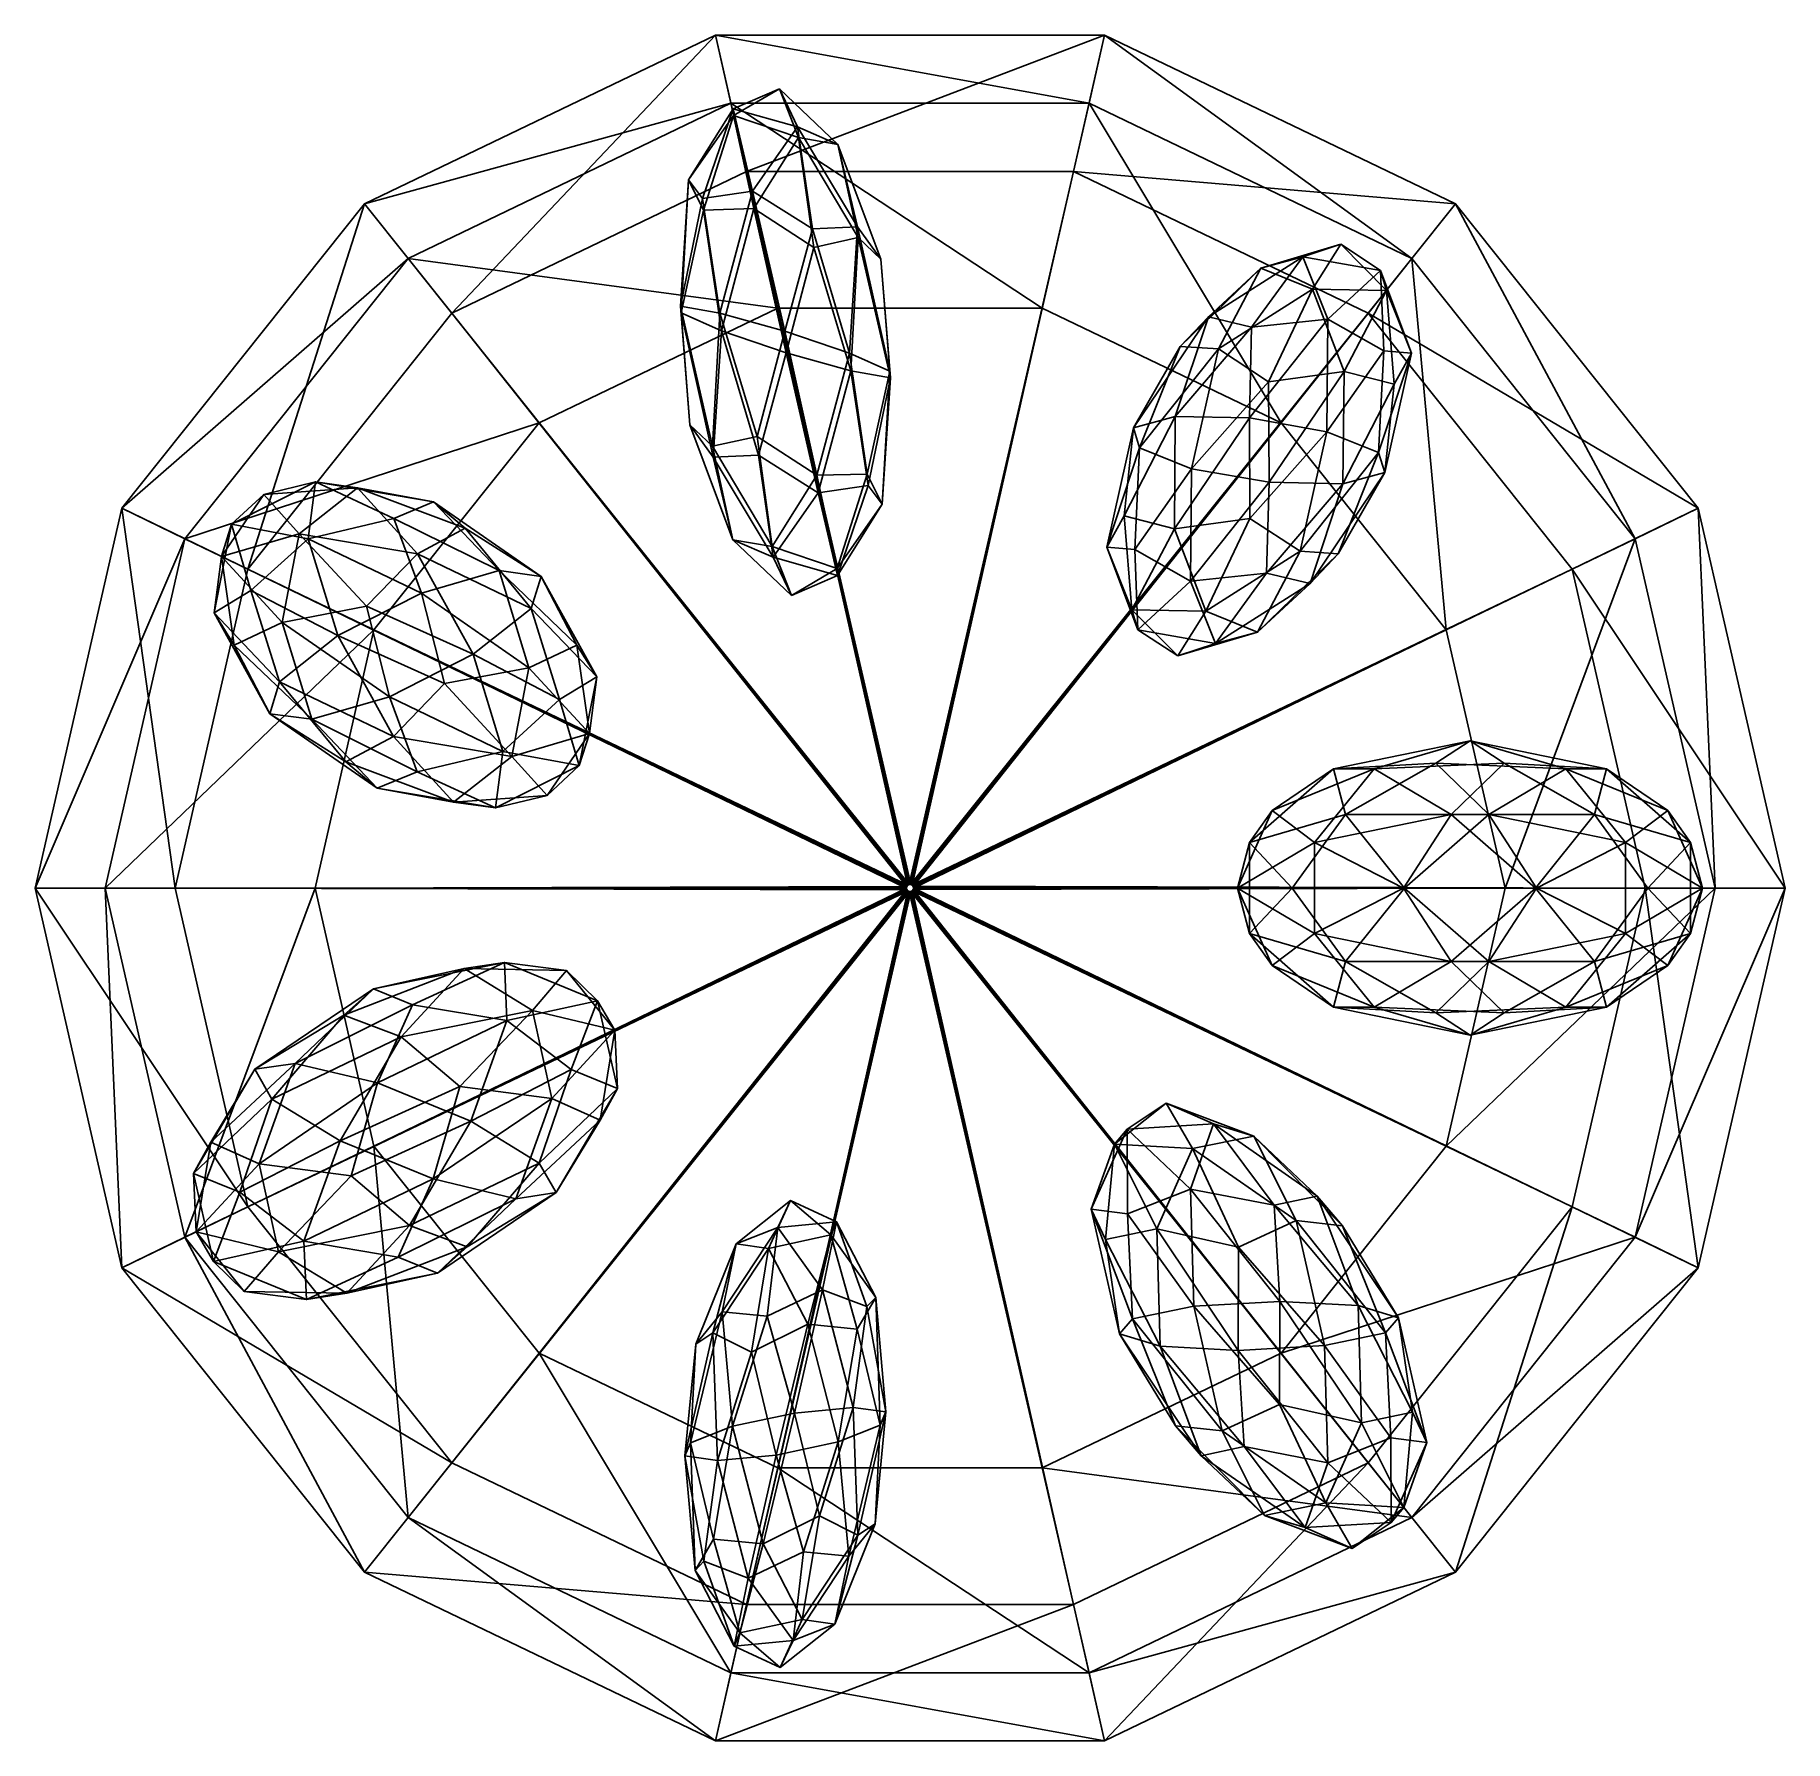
# Model space of a CAD drawing. Header units: metres. Extents: x -0.25 to 0.25, y -0.244 to 0.244.
import ezdxf

# ---------------------------------------------------------------- set-up
doc = ezdxf.new("R2010")
doc.units = ezdxf.units.M
doc.layers.add('XARCH', color=2, linetype='Continuous')

msp = doc.modelspace()

# ---------------------------------------------------------------- linework, layer by layer
at = {"layer": 'XARCH'}
for points in [[(-0.0512, 0.2242, 0.38), (-0.1559, 0.1955, 0.4), (-0.0556, 0.2437, 0.4)], [(-0.0556, 0.2437, 0.4), (-0.1559, 0.1955, 0.4), (-0.1309, 0.1642, 0.4)], [(-0.0556, 0.2437, 0.4), (-0.1309, 0.1642, 0.4), (-0.0467, 0.2047, 0.4)], [(0.0512, 0.2242, 0.38), (-0.0512, 0.2242, 0.38), (-0.0556, 0.2437, 0.4)], [(0.0512, 0.2242, 0.38), (-0.0556, 0.2437, 0.4), (0.0556, 0.2437, 0.4)], [(0.0556, 0.2437, 0.4), (-0.0556, 0.2437, 0.4), (-0.0467, 0.2047, 0.4)], [(0.0556, 0.2437, 0.4), (-0.0467, 0.2047, 0.4), (0.0467, 0.2047, 0.4)], [(0.1559, 0.1955, 0.4), (0.0556, 0.2437, 0.4), (0.0467, 0.2047, 0.4)], [(0.1434, 0.1798, 0.38), (0.0512, 0.2242, 0.38), (0.0556, 0.2437, 0.4)], [(0.1434, 0.1798, 0.38), (0.0556, 0.2437, 0.4), (0.1559, 0.1955, 0.4)], [(-0.0373, 0.2283, 0.7436), (-0.0321, 0.2175, 0.6969), (-0.0505, 0.2226, 0.7388)], [(-0.0373, 0.2283, 0.7436), (-0.0505, 0.2226, 0.7388), (-0.0504, 0.2207, 0.7691)], [(-0.0373, 0.2283, 0.7436), (-0.0504, 0.2207, 0.7691), (-0.0319, 0.2144, 0.7459)], [(-0.0373, 0.2283, 0.7436), (-0.0319, 0.2144, 0.7459), (-0.0206, 0.2124, 0.7013)], [(-0.0373, 0.2283, 0.7436), (-0.0206, 0.2124, 0.7013), (-0.0321, 0.2175, 0.6969)], [(-0.0512, 0.2242, 0.38), (-0.1434, 0.1798, 0.38), (-0.1559, 0.1955, 0.4)], [(-0.0378, 0.1657), (-0.1434, 0.1798, 0.38), (-0.0512, 0.2242, 0.38)], [(-0.0505, 0.2226, 0.7388), (-0.0593, 0.197, 0.709), (-0.0633, 0.2023, 0.7487)], [(-0.0505, 0.2226, 0.7388), (-0.0633, 0.2023, 0.7487), (-0.0504, 0.2207, 0.7691)], [(-0.0504, 0.2207, 0.7691), (-0.0633, 0.2023, 0.7487), (-0.059, 0.1937, 0.7605)], [(-0.0505, 0.2226, 0.7388), (-0.045, 0.1991, 0.6765), (-0.0593, 0.197, 0.709)], [(-0.0504, 0.2207, 0.7691), (-0.059, 0.1937, 0.7605), (-0.0446, 0.1941, 0.7558)], [(0.0378, 0.1657), (-0.0378, 0.1657), (-0.0512, 0.2242, 0.38)], [(0.0378, 0.1657), (-0.0512, 0.2242, 0.38), (0.0512, 0.2242, 0.38)], [(-0.0321, 0.2175, 0.6969), (-0.045, 0.1991, 0.6765), (-0.0505, 0.2226, 0.7388)], [(-0.0504, 0.2207, 0.7691), (-0.0446, 0.1941, 0.7558), (-0.0319, 0.2144, 0.7459)], [(0.106, 0.1329), (0.0378, 0.1657), (0.0512, 0.2242, 0.38)], [(0.106, 0.1329), (0.0512, 0.2242, 0.38), (0.1434, 0.1798, 0.38)], [(-0.0321, 0.2175, 0.6969), (-0.0279, 0.1883, 0.6377), (-0.045, 0.1991, 0.6765)], [(-0.0321, 0.2175, 0.6969), (-0.015, 0.1889, 0.639), (-0.0279, 0.1883, 0.6377)], [(-0.0206, 0.2124, 0.7013), (-0.015, 0.1889, 0.639), (-0.0321, 0.2175, 0.6969)], [(-0.0319, 0.2144, 0.7459), (-0.0446, 0.1941, 0.7558), (-0.0275, 0.183, 0.721)], [(-0.0319, 0.2144, 0.7459), (-0.0275, 0.183, 0.721), (-0.0148, 0.1858, 0.688)], [(-0.0319, 0.2144, 0.7459), (-0.0148, 0.1858, 0.688), (-0.0206, 0.2124, 0.7013)], [(-0.0206, 0.2124, 0.7013), (-0.0148, 0.1858, 0.688), (-0.0083, 0.1797, 0.6451)], [(-0.0206, 0.2124, 0.7013), (-0.0083, 0.1797, 0.6451), (-0.015, 0.1889, 0.639)], [(-0.0467, 0.2047, 0.4), (-0.1309, 0.1642, 0.4), (-0.1309, 0.1642, 0.36)], [(-0.0467, 0.2047, 0.4), (-0.1309, 0.1642, 0.36), (-0.0467, 0.2047, 0.36)], [(-0.0467, 0.2047, 0.36), (-0.1309, 0.1642, 0.36), (-0.0007, 0.0009, 0.36)], [(-0.0633, 0.2023, 0.7487), (-0.0593, 0.197, 0.709), (-0.0656, 0.1662, 0.6925)], [(-0.0633, 0.2023, 0.7487), (-0.0656, 0.1662, 0.6925), (-0.0654, 0.1643, 0.7228)], [(-0.059, 0.1937, 0.7605), (-0.0633, 0.2023, 0.7487), (-0.0654, 0.1643, 0.7228)], [(0.0467, 0.2047, 0.4), (-0.0467, 0.2047, 0.4), (-0.0467, 0.2047, 0.36)], [(0.0467, 0.2047, 0.4), (-0.0467, 0.2047, 0.36), (0.0467, 0.2047, 0.36)], [(0.0467, 0.2047, 0.36), (-0.0467, 0.2047, 0.36), (-0.0002, 0.0011, 0.36)], [(-0.0467, 0.2047, 0.36), (-0.0007, 0.0009, 0.36), (-0.0002, 0.0011, 0.36)], [(0.0467, 0.2047, 0.36), (-0.0002, 0.0011, 0.36), (0.0002, 0.0011, 0.36)], [(0.1309, 0.1642, 0.36), (0.0467, 0.2047, 0.36), (0.0002, 0.0011, 0.36)], [(0.1559, 0.1955, 0.4), (0.0467, 0.2047, 0.4), (0.1309, 0.1642, 0.4)], [(0.1309, 0.1642, 0.4), (0.0467, 0.2047, 0.4), (0.0467, 0.2047, 0.36)], [(0.1309, 0.1642, 0.4), (0.0467, 0.2047, 0.36), (0.1309, 0.1642, 0.36)], [(-0.1434, 0.1798, 0.38), (-0.2252, 0.1085, 0.4), (-0.1559, 0.1955, 0.4)], [(-0.1559, 0.1955, 0.4), (-0.2252, 0.1085, 0.4), (-0.1892, 0.0911, 0.4)], [(-0.1559, 0.1955, 0.4), (-0.1892, 0.0911, 0.4), (-0.1309, 0.1642, 0.4)], [(-0.0543, 0.1642, 0.6479), (-0.0656, 0.1662, 0.6925), (-0.0593, 0.197, 0.709)], [(-0.0593, 0.197, 0.709), (-0.045, 0.1991, 0.6765), (-0.0543, 0.1642, 0.6479)], [(-0.045, 0.1991, 0.6765), (-0.0358, 0.1591, 0.606), (-0.0543, 0.1642, 0.6479)], [(-0.045, 0.1991, 0.6765), (-0.0279, 0.1883, 0.6377), (-0.0358, 0.1591, 0.606)], [(0.2252, 0.1085, 0.4), (0.1559, 0.1955, 0.4), (0.1309, 0.1642, 0.4)], [(0.2072, 0.0998, 0.38), (0.1434, 0.1798, 0.38), (0.1559, 0.1955, 0.4)], [(0.2072, 0.0998, 0.38), (0.1559, 0.1955, 0.4), (0.2252, 0.1085, 0.4)], [(-0.0654, 0.1643, 0.7228), (-0.0539, 0.1592, 0.7272), (-0.059, 0.1937, 0.7605)], [(-0.0446, 0.1941, 0.7558), (-0.059, 0.1937, 0.7605), (-0.0539, 0.1592, 0.7272)], [(-0.0446, 0.1941, 0.7558), (-0.0539, 0.1592, 0.7272), (-0.0354, 0.1529, 0.704)], [(-0.0275, 0.183, 0.721), (-0.0446, 0.1941, 0.7558), (-0.0354, 0.1529, 0.704)], [(-0.0173, 0.1528, 0.5828), (-0.0358, 0.1591, 0.606), (-0.0279, 0.1883, 0.6377)], [(-0.0279, 0.1883, 0.6377), (-0.015, 0.1889, 0.639), (-0.0173, 0.1528, 0.5828)], [(-0.0148, 0.1858, 0.688), (-0.0275, 0.183, 0.721), (-0.0169, 0.1478, 0.6621)], [(-0.015, 0.1889, 0.639), (-0.0058, 0.1477, 0.5872), (-0.0173, 0.1528, 0.5828)], [(-0.0148, 0.1858, 0.688), (-0.0169, 0.1478, 0.6621), (-0.0056, 0.1458, 0.6175)], [(-0.015, 0.1889, 0.639), (-0.0083, 0.1797, 0.6451), (-0.0058, 0.1477, 0.5872)], [(-0.0083, 0.1797, 0.6451), (-0.0148, 0.1858, 0.688), (-0.0056, 0.1458, 0.6175)], [(-0.0354, 0.1529, 0.704), (-0.0169, 0.1478, 0.6621), (-0.0275, 0.183, 0.721)], [(0.1122, 0.1803, 0.7535), (0.0976, 0.1602, 0.6921), (0.0853, 0.1632, 0.6948)], [(0.1122, 0.1803, 0.7535), (0.0853, 0.1632, 0.6948), (0.1002, 0.1771, 0.7584)], [(0.1122, 0.1803, 0.7535), (0.1194, 0.1625, 0.73), (0.0976, 0.1602, 0.6921)], [(0.1231, 0.1839, 0.8004), (0.1002, 0.1771, 0.7584), (0.115, 0.1711, 0.8016)], [(0.1231, 0.1839, 0.8004), (0.1122, 0.1803, 0.7535), (0.1002, 0.1771, 0.7584)], [(0.1231, 0.1839, 0.8004), (0.1344, 0.1764, 0.7937), (0.1122, 0.1803, 0.7535)], [(0.1344, 0.1764, 0.7937), (0.1194, 0.1625, 0.73), (0.1122, 0.1803, 0.7535)], [(0.1231, 0.1839, 0.8004), (0.115, 0.1711, 0.8016), (0.1361, 0.1707, 0.8234)], [(0.1231, 0.1839, 0.8004), (0.1361, 0.1707, 0.8234), (0.1344, 0.1764, 0.7937)], [(-0.1434, 0.1798, 0.38), (-0.2072, 0.0998, 0.38), (-0.2252, 0.1085, 0.4)], [(-0.106, 0.1329), (-0.2072, 0.0998, 0.38), (-0.1434, 0.1798, 0.38)], [(-0.0378, 0.1657), (-0.106, 0.1329), (-0.1434, 0.1798, 0.38)], [(-0.0056, 0.1458, 0.6175), (-0.0058, 0.1477, 0.5872), (-0.0083, 0.1797, 0.6451)], [(0.1002, 0.1771, 0.7584), (0.0772, 0.1547, 0.7005), (0.0881, 0.154, 0.7429)], [(0.1002, 0.1771, 0.7584), (0.0853, 0.1632, 0.6948), (0.0772, 0.1547, 0.7005)], [(0.1002, 0.1771, 0.7584), (0.0881, 0.154, 0.7429), (0.115, 0.1711, 0.8016)], [(0.1532, 0.0738), (0.106, 0.1329), (0.1434, 0.1798, 0.38)], [(0.1344, 0.1764, 0.7937), (0.1354, 0.1535, 0.7605), (0.1194, 0.1625, 0.73)], [(0.1344, 0.1764, 0.7937), (0.1433, 0.1528, 0.8), (0.1354, 0.1535, 0.7605)], [(0.1361, 0.1707, 0.8234), (0.1433, 0.1528, 0.8), (0.1344, 0.1764, 0.7937)], [(0.1532, 0.0738), (0.1434, 0.1798, 0.38), (0.2072, 0.0998, 0.38)], [(0.115, 0.1711, 0.8016), (0.0881, 0.154, 0.7429), (0.1024, 0.1446, 0.774)], [(0.115, 0.1711, 0.8016), (0.1024, 0.1446, 0.774), (0.124, 0.1476, 0.8079)], [(0.115, 0.1711, 0.8016), (0.124, 0.1476, 0.8079), (0.1361, 0.1707, 0.8234)], [(0.1361, 0.1707, 0.8234), (0.124, 0.1476, 0.8079), (0.1383, 0.1439, 0.8111)], [(0.1361, 0.1707, 0.8234), (0.1383, 0.1439, 0.8111), (0.1433, 0.1528, 0.8)], [(-0.0002, 0.001), (-0.106, 0.1329), (-0.0378, 0.1657)], [(-0.0378, 0.1657), (-0.106, 0.1329), (-0.0006, 0.0008)], [(-0.0654, 0.1643, 0.7228), (-0.0656, 0.1662, 0.6925), (-0.0629, 0.1323, 0.6649)], [(-0.0564, 0.1262, 0.622), (-0.0629, 0.1323, 0.6649), (-0.0656, 0.1662, 0.6925)], [(-0.0564, 0.1262, 0.622), (-0.0656, 0.1662, 0.6925), (-0.0543, 0.1642, 0.6479)], [(0.0002, 0.001), (-0.0002, 0.001), (-0.0378, 0.1657)], [(0.0002, 0.001), (-0.0378, 0.1657), (0.0378, 0.1657)], [(0.0378, 0.1657), (-0.0378, 0.1657), (-0.0002, 0.001)], [(-0.0378, 0.1657), (-0.0006, 0.0008), (-0.0002, 0.001)], [(0.0378, 0.1657), (-0.0002, 0.001), (0.0002, 0.001)], [(0.0006, 0.0008), (0.0002, 0.001), (0.0378, 0.1657)], [(0.106, 0.1329), (0.0378, 0.1657), (0.0002, 0.001)], [(0.0006, 0.0008), (0.0378, 0.1657), (0.106, 0.1329)], [(-0.1309, 0.1642, 0.4), (-0.1892, 0.0911, 0.4), (-0.1892, 0.0911, 0.36)], [(-0.1309, 0.1642, 0.4), (-0.1892, 0.0911, 0.36), (-0.1309, 0.1642, 0.36)], [(-0.1309, 0.1642, 0.36), (-0.1892, 0.0911, 0.36), (-0.001, 0.0005, 0.36)], [(-0.1309, 0.1642, 0.36), (-0.001, 0.0005, 0.36), (-0.0007, 0.0009, 0.36)], [(-0.0629, 0.1323, 0.6649), (-0.0562, 0.1231, 0.671), (-0.0654, 0.1643, 0.7228)], [(-0.0562, 0.1231, 0.671), (-0.0539, 0.1592, 0.7272), (-0.0654, 0.1643, 0.7228)], [(-0.0437, 0.129, 0.589), (-0.0564, 0.1262, 0.622), (-0.0543, 0.1642, 0.6479)], [(-0.0543, 0.1642, 0.6479), (-0.0358, 0.1591, 0.606), (-0.0437, 0.129, 0.589)], [(0.1309, 0.1642, 0.36), (0.0002, 0.0011, 0.36), (0.0007, 0.0009, 0.36)], [(0.1892, 0.0911, 0.36), (0.1309, 0.1642, 0.36), (0.0007, 0.0009, 0.36)], [(0.0772, 0.1547, 0.7005), (0.0853, 0.1632, 0.6948), (0.0639, 0.1315, 0.64)], [(0.0853, 0.1632, 0.6948), (0.0758, 0.1347, 0.6351), (0.0639, 0.1315, 0.64)], [(0.0853, 0.1632, 0.6948), (0.0976, 0.1602, 0.6921), (0.0758, 0.1347, 0.6351)], [(0.097, 0.1343, 0.6569), (0.0758, 0.1347, 0.6351), (0.0976, 0.1602, 0.6921)], [(0.0976, 0.1602, 0.6921), (0.1194, 0.1625, 0.73), (0.097, 0.1343, 0.6569)], [(0.1194, 0.1625, 0.73), (0.1191, 0.1303, 0.697), (0.097, 0.1343, 0.6569)], [(0.1194, 0.1625, 0.73), (0.1354, 0.1535, 0.7605), (0.1191, 0.1303, 0.697)], [(0.2252, 0.1085, 0.4), (0.1309, 0.1642, 0.4), (0.1892, 0.0911, 0.4)], [(0.1892, 0.0911, 0.4), (0.1309, 0.1642, 0.4), (0.1309, 0.1642, 0.36)], [(0.1892, 0.0911, 0.4), (0.1309, 0.1642, 0.36), (0.1892, 0.0911, 0.36)], [(-0.0562, 0.1231, 0.671), (-0.0433, 0.1237, 0.6723), (-0.0539, 0.1592, 0.7272)], [(-0.0354, 0.1529, 0.704), (-0.0539, 0.1592, 0.7272), (-0.0433, 0.1237, 0.6723)], [(-0.0266, 0.1179, 0.5542), (-0.0437, 0.129, 0.589), (-0.0358, 0.1591, 0.606)], [(-0.0266, 0.1179, 0.5542), (-0.0358, 0.1591, 0.606), (-0.0173, 0.1528, 0.5828)], [(-0.0433, 0.1237, 0.6723), (-0.0262, 0.1129, 0.6335), (-0.0354, 0.1529, 0.704)], [(-0.0262, 0.1129, 0.6335), (-0.0169, 0.1478, 0.6621), (-0.0354, 0.1529, 0.704)], [(-0.0122, 0.1182, 0.5495), (-0.0266, 0.1179, 0.5542), (-0.0173, 0.1528, 0.5828)], [(-0.0173, 0.1528, 0.5828), (-0.0058, 0.1477, 0.5872), (-0.0122, 0.1182, 0.5495)], [(0.0639, 0.1315, 0.64), (0.0656, 0.1258, 0.6697), (0.0772, 0.1547, 0.7005)], [(0.0881, 0.154, 0.7429), (0.0772, 0.1547, 0.7005), (0.0656, 0.1258, 0.6697)], [(0.0881, 0.154, 0.7429), (0.0656, 0.1258, 0.6697), (0.0804, 0.1198, 0.713)], [(0.1024, 0.1446, 0.774), (0.0881, 0.154, 0.7429), (0.0804, 0.1198, 0.713)], [(0.1339, 0.1244, 0.7403), (0.1191, 0.1303, 0.697), (0.1354, 0.1535, 0.7605)], [(0.1354, 0.1535, 0.7605), (0.1433, 0.1528, 0.8), (0.1339, 0.1244, 0.7403)], [(0.1433, 0.1528, 0.8), (0.1357, 0.1187, 0.77), (0.1339, 0.1244, 0.7403)], [(0.1433, 0.1528, 0.8), (0.1383, 0.1439, 0.8111), (0.1357, 0.1187, 0.77)], [(-0.0262, 0.1129, 0.6335), (-0.012, 0.115, 0.601), (-0.0169, 0.1478, 0.6621)], [(-0.0056, 0.1458, 0.6175), (-0.0169, 0.1478, 0.6621), (-0.012, 0.115, 0.601)], [(-0.008, 0.1097, 0.5613), (-0.0122, 0.1182, 0.5495), (-0.0058, 0.1477, 0.5872)], [(-0.012, 0.115, 0.601), (-0.008, 0.1097, 0.5613), (-0.0056, 0.1458, 0.6175)], [(-0.008, 0.1097, 0.5613), (-0.0058, 0.1477, 0.5872), (-0.0056, 0.1458, 0.6175)], [(0.124, 0.1476, 0.8079), (0.1024, 0.1446, 0.774), (0.1026, 0.1159, 0.7531)], [(0.124, 0.1476, 0.8079), (0.1026, 0.1159, 0.7531), (0.1237, 0.1155, 0.7749)], [(0.1383, 0.1439, 0.8111), (0.124, 0.1476, 0.8079), (0.1237, 0.1155, 0.7749)], [(0.0804, 0.1198, 0.713), (0.1026, 0.1159, 0.7531), (0.1024, 0.1446, 0.774)], [(0.1237, 0.1155, 0.7749), (0.1357, 0.1187, 0.77), (0.1383, 0.1439, 0.8111)], [(-0.106, 0.1329), (-0.1532, 0.0738), (-0.2072, 0.0998, 0.38)], [(-0.0006, 0.0008), (-0.1532, 0.0738), (-0.106, 0.1329)], [(-0.106, 0.1329), (-0.1532, 0.0738), (-0.0009, 0.0004)], [(-0.0002, 0.001), (-0.0006, 0.0008), (-0.106, 0.1329)], [(-0.106, 0.1329), (-0.0009, 0.0004), (-0.0006, 0.0008)], [(-0.0506, 0.0995, 0.6087), (-0.0629, 0.1323, 0.6649), (-0.0564, 0.1262, 0.622)], [(-0.0506, 0.0995, 0.6087), (-0.0562, 0.1231, 0.671), (-0.0629, 0.1323, 0.6649)], [(0.106, 0.1329), (0.0002, 0.001), (0.0006, 0.0008)], [(0.0009, 0.0004), (0.0006, 0.0008), (0.106, 0.1329)], [(0.1532, 0.0738), (0.106, 0.1329), (0.0006, 0.0008)], [(0.0009, 0.0004), (0.106, 0.1329), (0.1532, 0.0738)], [(0.0612, 0.1063, 0.5989), (0.0562, 0.0974, 0.61), (0.0639, 0.1315, 0.64)], [(0.0562, 0.0974, 0.61), (0.0656, 0.1258, 0.6697), (0.0639, 0.1315, 0.64)], [(0.0639, 0.1315, 0.64), (0.0758, 0.1347, 0.6351), (0.0612, 0.1063, 0.5989)], [(0.0756, 0.1026, 0.6021), (0.0612, 0.1063, 0.5989), (0.0758, 0.1347, 0.6351)], [(0.0756, 0.1026, 0.6021), (0.0758, 0.1347, 0.6351), (0.097, 0.1343, 0.6569)], [(0.0971, 0.1056, 0.636), (0.0756, 0.1026, 0.6021), (0.097, 0.1343, 0.6569)], [(0.097, 0.1343, 0.6569), (0.1191, 0.1303, 0.697), (0.0971, 0.1056, 0.636)], [(0.1115, 0.0962, 0.6671), (0.0971, 0.1056, 0.636), (0.1191, 0.1303, 0.697)], [(0.1115, 0.0962, 0.6671), (0.1191, 0.1303, 0.697), (0.1339, 0.1244, 0.7403)], [(-0.0394, 0.0976, 0.5641), (-0.0564, 0.1262, 0.622), (-0.0437, 0.129, 0.589)], [(-0.0506, 0.0995, 0.6087), (-0.0564, 0.1262, 0.622), (-0.0394, 0.0976, 0.5641)], [(-0.0394, 0.0976, 0.5641), (-0.0437, 0.129, 0.589), (-0.0266, 0.1179, 0.5542)], [(0.0562, 0.0974, 0.61), (0.0642, 0.0967, 0.6495), (0.0656, 0.1258, 0.6697)], [(0.0804, 0.1198, 0.713), (0.0656, 0.1258, 0.6697), (0.0642, 0.0967, 0.6495)], [(-0.0391, 0.0945, 0.6131), (-0.0433, 0.1237, 0.6723), (-0.0562, 0.1231, 0.671)], [(-0.0391, 0.0945, 0.6131), (-0.0562, 0.1231, 0.671), (-0.0506, 0.0995, 0.6087)], [(-0.0391, 0.0945, 0.6131), (-0.0262, 0.1129, 0.6335), (-0.0433, 0.1237, 0.6723)], [(0.1223, 0.0955, 0.7095), (0.1115, 0.0962, 0.6671), (0.1339, 0.1244, 0.7403)], [(0.1339, 0.1244, 0.7403), (0.1357, 0.1187, 0.77), (0.1223, 0.0955, 0.7095)], [(-0.1846, 0.1124, 0.803), (-0.1699, 0.116, 0.7572), (-0.1939, 0.1039, 0.7946)], [(-0.1699, 0.116, 0.7572), (-0.172, 0.0998, 0.7316), (-0.1939, 0.1039, 0.7946)], [(-0.1846, 0.1124, 0.803), (-0.1579, 0.1143, 0.7629), (-0.1699, 0.116, 0.7572)], [(-0.1699, 0.116, 0.7572), (-0.1475, 0.1056, 0.6958), (-0.172, 0.0998, 0.7316)], [(-0.1699, 0.116, 0.7572), (-0.1361, 0.1103, 0.6998), (-0.1475, 0.1056, 0.6958)], [(-0.1579, 0.1143, 0.7629), (-0.1361, 0.1103, 0.6998), (-0.1699, 0.116, 0.7572)], [(-0.0394, 0.0976, 0.5641), (-0.0266, 0.1179, 0.5542), (-0.0208, 0.0913, 0.5409)], [(-0.0208, 0.0913, 0.5409), (-0.0266, 0.1179, 0.5542), (-0.0122, 0.1182, 0.5495)], [(-0.0207, 0.0893, 0.5712), (-0.012, 0.115, 0.601), (-0.0262, 0.1129, 0.6335)], [(-0.0208, 0.0913, 0.5409), (-0.0122, 0.1182, 0.5495), (-0.008, 0.1097, 0.5613)], [(-0.0207, 0.0893, 0.5712), (-0.008, 0.1097, 0.5613), (-0.012, 0.115, 0.601)], [(0.0642, 0.0967, 0.6495), (0.0801, 0.0877, 0.68), (0.0804, 0.1198, 0.713)], [(0.0801, 0.0877, 0.68), (0.1026, 0.1159, 0.7531), (0.0804, 0.1198, 0.713)], [(0.0801, 0.0877, 0.68), (0.1019, 0.0899, 0.7179), (0.1026, 0.1159, 0.7531)], [(0.1237, 0.1155, 0.7749), (0.1026, 0.1159, 0.7531), (0.1019, 0.0899, 0.7179)], [(0.1019, 0.0899, 0.7179), (0.1143, 0.087, 0.7152), (0.1237, 0.1155, 0.7749)], [(0.1143, 0.087, 0.7152), (0.1223, 0.0955, 0.7095), (0.1357, 0.1187, 0.77)], [(0.1143, 0.087, 0.7152), (0.1357, 0.1187, 0.77), (0.1237, 0.1155, 0.7749)], [(-0.1846, 0.1124, 0.803), (-0.1939, 0.1039, 0.7946), (-0.1967, 0.0947, 0.8234)], [(-0.1846, 0.1124, 0.803), (-0.1967, 0.0947, 0.8234), (-0.1745, 0.1012, 0.8038)], [(-0.1846, 0.1124, 0.803), (-0.1745, 0.1012, 0.8038), (-0.1579, 0.1143, 0.7629)], [(-0.1745, 0.1012, 0.8038), (-0.1407, 0.0955, 0.7464), (-0.1579, 0.1143, 0.7629)], [(-0.1579, 0.1143, 0.7629), (-0.1407, 0.0955, 0.7464), (-0.1271, 0.1028, 0.7054)], [(-0.1579, 0.1143, 0.7629), (-0.1271, 0.1028, 0.7054), (-0.1361, 0.1103, 0.6998)], [(-0.1475, 0.1056, 0.6958), (-0.1361, 0.1103, 0.6998), (-0.1174, 0.0907, 0.6388)], [(-0.1361, 0.1103, 0.6998), (-0.1271, 0.1028, 0.7054), (-0.1054, 0.089, 0.6444)], [(-0.1361, 0.1103, 0.6998), (-0.1054, 0.089, 0.6444), (-0.1174, 0.0907, 0.6388)], [(-0.0207, 0.0893, 0.5712), (-0.0262, 0.1129, 0.6335), (-0.0391, 0.0945, 0.6131)], [(-0.2072, 0.0998, 0.38), (-0.25, 0, 0.4), (-0.2252, 0.1085, 0.4)], [(-0.2252, 0.1085, 0.4), (-0.25, 0, 0.4), (-0.21, 0, 0.4)], [(-0.2252, 0.1085, 0.4), (-0.21, 0, 0.4), (-0.1892, 0.0911, 0.4)], [(-0.172, 0.0998, 0.7316), (-0.1475, 0.1056, 0.6958), (-0.1396, 0.0842, 0.6584)], [(-0.1174, 0.0907, 0.6388), (-0.1396, 0.0842, 0.6584), (-0.1475, 0.1056, 0.6958)], [(-0.0208, 0.0913, 0.5409), (-0.008, 0.1097, 0.5613), (-0.0207, 0.0893, 0.5712)], [(0.0634, 0.0795, 0.5866), (0.0562, 0.0974, 0.61), (0.0612, 0.1063, 0.5989)], [(0.0634, 0.0795, 0.5866), (0.0612, 0.1063, 0.5989), (0.0756, 0.1026, 0.6021)], [(0.0845, 0.0791, 0.6084), (0.0756, 0.1026, 0.6021), (0.0971, 0.1056, 0.636)], [(0.0845, 0.0791, 0.6084), (0.0971, 0.1056, 0.636), (0.1115, 0.0962, 0.6671)], [(0.25, 0, 0.4), (0.2252, 0.1085, 0.4), (0.1892, 0.0911, 0.4)], [(0.23, 0, 0.38), (0.2072, 0.0998, 0.38), (0.2252, 0.1085, 0.4)], [(0.23, 0, 0.38), (0.2252, 0.1085, 0.4), (0.25, 0, 0.4)], [(-0.1939, 0.1039, 0.7946), (-0.1883, 0.085, 0.7595), (-0.1988, 0.0786, 0.7978)], [(-0.1939, 0.1039, 0.7946), (-0.1988, 0.0786, 0.7978), (-0.1967, 0.0947, 0.8234)], [(-0.1967, 0.0947, 0.8234), (-0.1794, 0.0759, 0.807), (-0.1745, 0.1012, 0.8038)], [(-0.1939, 0.1039, 0.7946), (-0.172, 0.0998, 0.7316), (-0.1883, 0.085, 0.7595)], [(-0.1745, 0.1012, 0.8038), (-0.1794, 0.0759, 0.807), (-0.1553, 0.0805, 0.7751)], [(-0.1745, 0.1012, 0.8038), (-0.1553, 0.0805, 0.7751), (-0.1407, 0.0955, 0.7464)], [(-0.1271, 0.1028, 0.7054), (-0.1407, 0.0955, 0.7464), (-0.1082, 0.0799, 0.6732)], [(-0.1082, 0.0799, 0.6732), (-0.1054, 0.089, 0.6444), (-0.1271, 0.1028, 0.7054)], [(0.0634, 0.0795, 0.5866), (0.0756, 0.1026, 0.6021), (0.0845, 0.0791, 0.6084)], [(-0.2072, 0.0998, 0.38), (-0.23, 0, 0.38), (-0.25, 0, 0.4)], [(-0.1532, 0.0738), (-0.23, 0, 0.38), (-0.2072, 0.0998, 0.38)], [(-0.1883, 0.085, 0.7595), (-0.172, 0.0998, 0.7316), (-0.1635, 0.0721, 0.6958)], [(-0.172, 0.0998, 0.7316), (-0.1396, 0.0842, 0.6584), (-0.1635, 0.0721, 0.6958)], [(-0.1407, 0.0955, 0.7464), (-0.1553, 0.0805, 0.7751), (-0.1248, 0.0668, 0.7142)], [(-0.1407, 0.0955, 0.7464), (-0.1248, 0.0668, 0.7142), (-0.1082, 0.0799, 0.6732)], [(-0.0339, 0.0836, 0.5664), (-0.0506, 0.0995, 0.6087), (-0.0394, 0.0976, 0.5641)], [(-0.0339, 0.0836, 0.5664), (-0.0391, 0.0945, 0.6131), (-0.0506, 0.0995, 0.6087)], [(-0.0339, 0.0836, 0.5664), (-0.0394, 0.0976, 0.5641), (-0.0208, 0.0913, 0.5409)], [(0.0651, 0.0738, 0.6163), (0.0642, 0.0967, 0.6495), (0.0562, 0.0974, 0.61)], [(0.0651, 0.0738, 0.6163), (0.0562, 0.0974, 0.61), (0.0634, 0.0795, 0.5866)], [(0.0651, 0.0738, 0.6163), (0.0801, 0.0877, 0.68), (0.0642, 0.0967, 0.6495)], [(0.0845, 0.0791, 0.6084), (0.1115, 0.0962, 0.6671), (0.0993, 0.0731, 0.6516)], [(0.0993, 0.0731, 0.6516), (0.1115, 0.0962, 0.6671), (0.1223, 0.0955, 0.7095)], [(0.0993, 0.0731, 0.6516), (0.1223, 0.0955, 0.7095), (0.1143, 0.087, 0.7152)], [(0.17, 0), (0.1532, 0.0738), (0.2072, 0.0998, 0.38)], [(0.17, 0), (0.2072, 0.0998, 0.38), (0.23, 0, 0.38)], [(-0.1892, 0.0911, 0.4), (-0.21, 0, 0.4), (-0.21, 0, 0.36)], [(-0.1892, 0.0911, 0.4), (-0.21, 0, 0.36), (-0.1892, 0.0911, 0.36)], [(-0.1892, 0.0911, 0.36), (-0.21, 0, 0.36), (-0.0011, 0, 0.36)], [(-0.1967, 0.0947, 0.8234), (-0.1988, 0.0786, 0.7978), (-0.1931, 0.0694, 0.8085)], [(-0.1967, 0.0947, 0.8234), (-0.1931, 0.0694, 0.8085), (-0.1794, 0.0759, 0.807)], [(-0.1892, 0.0911, 0.36), (-0.0011, 0, 0.36), (-0.001, 0.0005, 0.36)], [(-0.1089, 0.0629, 0.603), (-0.1396, 0.0842, 0.6584), (-0.1174, 0.0907, 0.6388)], [(-0.1174, 0.0907, 0.6388), (-0.1054, 0.089, 0.6444), (-0.0952, 0.0694, 0.6015)], [(-0.0952, 0.0694, 0.6015), (-0.1089, 0.0629, 0.603), (-0.1174, 0.0907, 0.6388)], [(-0.0339, 0.0836, 0.5664), (-0.0207, 0.0893, 0.5712), (-0.0391, 0.0945, 0.6131)], [(-0.0339, 0.0836, 0.5664), (-0.0208, 0.0913, 0.5409), (-0.0207, 0.0893, 0.5712)], [(0.1892, 0.0911, 0.36), (0.0007, 0.0009, 0.36), (0.001, 0.0005, 0.36)], [(0.21, 0, 0.36), (0.1892, 0.0911, 0.36), (0.001, 0.0005, 0.36)], [(0.25, 0, 0.4), (0.1892, 0.0911, 0.4), (0.21, 0, 0.4)], [(0.21, 0, 0.4), (0.1892, 0.0911, 0.4), (0.1892, 0.0911, 0.36)], [(0.21, 0, 0.4), (0.1892, 0.0911, 0.36), (0.21, 0, 0.36)], [(-0.1988, 0.0786, 0.7978), (-0.1883, 0.085, 0.7595), (-0.1801, 0.0589, 0.7368)], [(-0.1635, 0.0721, 0.6958), (-0.1801, 0.0589, 0.7368), (-0.1883, 0.085, 0.7595)], [(-0.0895, 0.0603, 0.6122), (-0.1054, 0.089, 0.6444), (-0.1082, 0.0799, 0.6732)], [(-0.0895, 0.0603, 0.6122), (-0.0952, 0.0694, 0.6015), (-0.1054, 0.089, 0.6444)], [(0.0873, 0.0699, 0.6565), (0.0801, 0.0877, 0.68), (0.0651, 0.0738, 0.6163)], [(0.0873, 0.0699, 0.6565), (0.1019, 0.0899, 0.7179), (0.0801, 0.0877, 0.68)], [(0.0873, 0.0699, 0.6565), (0.1143, 0.087, 0.7152), (0.1019, 0.0899, 0.7179)], [(0.0993, 0.0731, 0.6516), (0.1143, 0.087, 0.7152), (0.0873, 0.0699, 0.6565)], [(-0.1553, 0.0805, 0.7751), (-0.1794, 0.0759, 0.807), (-0.1487, 0.0546, 0.7516)], [(-0.1635, 0.0721, 0.6958), (-0.1396, 0.0842, 0.6584), (-0.133, 0.0584, 0.6349)], [(-0.1487, 0.0546, 0.7516), (-0.1248, 0.0668, 0.7142), (-0.1553, 0.0805, 0.7751)], [(-0.1089, 0.0629, 0.603), (-0.133, 0.0584, 0.6349), (-0.1396, 0.0842, 0.6584)], [(-0.1931, 0.0694, 0.8085), (-0.1988, 0.0786, 0.7978), (-0.1829, 0.0498, 0.7656)], [(-0.1988, 0.0786, 0.7978), (-0.1801, 0.0589, 0.7368), (-0.1829, 0.0498, 0.7656)], [(-0.1794, 0.0759, 0.807), (-0.1931, 0.0694, 0.8085), (-0.1709, 0.0482, 0.7712)], [(-0.1794, 0.0759, 0.807), (-0.1709, 0.0482, 0.7712), (-0.1487, 0.0546, 0.7516)], [(-0.1082, 0.0799, 0.6732), (-0.1248, 0.0668, 0.7142), (-0.1001, 0.0539, 0.6505)], [(-0.1001, 0.0539, 0.6505), (-0.0895, 0.0603, 0.6122), (-0.1082, 0.0799, 0.6732)], [(0.0765, 0.0663, 0.6096), (0.0651, 0.0738, 0.6163), (0.0634, 0.0795, 0.5866)], [(0.0765, 0.0663, 0.6096), (0.0634, 0.0795, 0.5866), (0.0845, 0.0791, 0.6084)], [(0.0765, 0.0663, 0.6096), (0.0845, 0.0791, 0.6084), (0.0993, 0.0731, 0.6516)], [(-0.1532, 0.0738), (-0.17, 0), (-0.23, 0, 0.38)], [(-0.1476, 0.0433, 0.6636), (-0.1801, 0.0589, 0.7368), (-0.1635, 0.0721, 0.6958)], [(-0.0009, 0.0004), (-0.17, 0), (-0.1532, 0.0738)], [(-0.1532, 0.0738), (-0.17, 0), (-0.001, 0)], [(-0.133, 0.0584, 0.6349), (-0.1476, 0.0433, 0.6636), (-0.1635, 0.0721, 0.6958)], [(-0.0006, 0.0008), (-0.0009, 0.0004), (-0.1532, 0.0738)], [(-0.1532, 0.0738), (-0.001, 0), (-0.0009, 0.0004)], [(0.1532, 0.0738), (0.0006, 0.0008), (0.0009, 0.0004)], [(0.001, 0), (0.0009, 0.0004), (0.1532, 0.0738)], [(0.17, 0), (0.1532, 0.0738), (0.0009, 0.0004)], [(0.001, 0), (0.1532, 0.0738), (0.17, 0)], [(0.0765, 0.0663, 0.6096), (0.0873, 0.0699, 0.6565), (0.0651, 0.0738, 0.6163)], [(0.0765, 0.0663, 0.6096), (0.0993, 0.0731, 0.6516), (0.0873, 0.0699, 0.6565)], [(-0.1829, 0.0498, 0.7656), (-0.1709, 0.0482, 0.7712), (-0.1931, 0.0694, 0.8085)], [(-0.1163, 0.039, 0.6784), (-0.1248, 0.0668, 0.7142), (-0.1487, 0.0546, 0.7516)], [(-0.1163, 0.039, 0.6784), (-0.1001, 0.0539, 0.6505), (-0.1248, 0.0668, 0.7142)], [(-0.0916, 0.0441, 0.5866), (-0.1089, 0.0629, 0.603), (-0.0952, 0.0694, 0.6015)], [(-0.0916, 0.0441, 0.5866), (-0.0952, 0.0694, 0.6015), (-0.0895, 0.0603, 0.6122)], [(-0.1138, 0.0376, 0.6062), (-0.133, 0.0584, 0.6349), (-0.1089, 0.0629, 0.603)], [(-0.1138, 0.0376, 0.6062), (-0.1089, 0.0629, 0.603), (-0.0916, 0.0441, 0.5866)], [(-0.0945, 0.035, 0.6154), (-0.0895, 0.0603, 0.6122), (-0.1001, 0.0539, 0.6505)], [(-0.0916, 0.0441, 0.5866), (-0.0895, 0.0603, 0.6122), (-0.0945, 0.035, 0.6154)], [(-0.1829, 0.0498, 0.7656), (-0.1801, 0.0589, 0.7368), (-0.1612, 0.036, 0.7046)], [(-0.1476, 0.0433, 0.6636), (-0.1612, 0.036, 0.7046), (-0.1801, 0.0589, 0.7368)], [(-0.1138, 0.0376, 0.6062), (-0.1476, 0.0433, 0.6636), (-0.133, 0.0584, 0.6349)], [(-0.1487, 0.0546, 0.7516), (-0.1709, 0.0482, 0.7712), (-0.1408, 0.0332, 0.7142)], [(-0.1408, 0.0332, 0.7142), (-0.1163, 0.039, 0.6784), (-0.1487, 0.0546, 0.7516)], [(-0.0945, 0.035, 0.6154), (-0.1001, 0.0539, 0.6505), (-0.1163, 0.039, 0.6784)], [(-0.1612, 0.036, 0.7046), (-0.1522, 0.0285, 0.7102), (-0.1829, 0.0498, 0.7656)], [(-0.1522, 0.0285, 0.7102), (-0.1709, 0.0482, 0.7712), (-0.1829, 0.0498, 0.7656)], [(-0.1522, 0.0285, 0.7102), (-0.1408, 0.0332, 0.7142), (-0.1709, 0.0482, 0.7712)], [(-0.1304, 0.0245, 0.6471), (-0.1612, 0.036, 0.7046), (-0.1476, 0.0433, 0.6636)], [(-0.1304, 0.0245, 0.6471), (-0.1476, 0.0433, 0.6636), (-0.1138, 0.0376, 0.6062)], [(-0.1037, 0.0264, 0.607), (-0.1138, 0.0376, 0.6062), (-0.0916, 0.0441, 0.5866)], [(-0.1037, 0.0264, 0.607), (-0.0916, 0.0441, 0.5866), (-0.0945, 0.035, 0.6154)], [(0.1502, 0.0357, 0.6607), (0.16, 0.042, 0.655), (0.121, 0.034, 0.6013)], [(0.16, 0.042, 0.655), (0.1326, 0.034, 0.5946), (0.121, 0.034, 0.6013)], [(0.16, 0.042, 0.655), (0.1698, 0.0357, 0.6493), (0.1326, 0.034, 0.5946)], [(0.1874, 0.034, 0.7154), (0.16, 0.042, 0.655), (0.1502, 0.0357, 0.6607)], [(0.199, 0.034, 0.7087), (0.1698, 0.0357, 0.6493), (0.16, 0.042, 0.655)], [(0.199, 0.034, 0.7087), (0.16, 0.042, 0.655), (0.1874, 0.034, 0.7154)], [(-0.1304, 0.0245, 0.6471), (-0.1522, 0.0285, 0.7102), (-0.1612, 0.036, 0.7046)], [(-0.1184, 0.0229, 0.6528), (-0.1163, 0.039, 0.6784), (-0.1408, 0.0332, 0.7142)], [(-0.1037, 0.0264, 0.607), (-0.1304, 0.0245, 0.6471), (-0.1138, 0.0376, 0.6062)], [(-0.0945, 0.035, 0.6154), (-0.1163, 0.039, 0.6784), (-0.1184, 0.0229, 0.6528)], [(-0.1037, 0.0264, 0.607), (-0.0945, 0.035, 0.6154), (-0.1184, 0.0229, 0.6528)], [(0.121, 0.034, 0.6013), (0.1244, 0.021, 0.6285), (0.1502, 0.0357, 0.6607)], [(0.1654, 0.021, 0.699), (0.1502, 0.0357, 0.6607), (0.1244, 0.021, 0.6285)], [(0.1546, 0.021, 0.611), (0.1326, 0.034, 0.5946), (0.1698, 0.0357, 0.6493)], [(0.1874, 0.034, 0.7154), (0.1502, 0.0357, 0.6607), (0.1654, 0.021, 0.699)], [(0.1698, 0.0357, 0.6493), (0.1956, 0.021, 0.6815), (0.1546, 0.021, 0.611)], [(0.199, 0.034, 0.7087), (0.1956, 0.021, 0.6815), (0.1698, 0.0357, 0.6493)], [(-0.1184, 0.0229, 0.6528), (-0.1408, 0.0332, 0.7142), (-0.1522, 0.0285, 0.7102)], [(0.1035, 0.0221, 0.5579), (0.097, 0.013, 0.5681), (0.121, 0.034, 0.6013)], [(0.097, 0.013, 0.5681), (0.1244, 0.021, 0.6285), (0.121, 0.034, 0.6013)], [(0.121, 0.034, 0.6013), (0.1326, 0.034, 0.5946), (0.1035, 0.0221, 0.5579)], [(0.1156, 0.013, 0.5573), (0.1035, 0.0221, 0.5579), (0.1326, 0.034, 0.5946)], [(0.1156, 0.013, 0.5573), (0.1326, 0.034, 0.5946), (0.1546, 0.021, 0.611)], [(0.1874, 0.034, 0.7154), (0.1654, 0.021, 0.699), (0.2044, 0.013, 0.7527)], [(0.2165, 0.0221, 0.7521), (0.1874, 0.034, 0.7154), (0.2044, 0.013, 0.7527)], [(0.2165, 0.0221, 0.7521), (0.199, 0.034, 0.7087), (0.1874, 0.034, 0.7154)], [(0.223, 0.013, 0.7419), (0.1956, 0.021, 0.6815), (0.199, 0.034, 0.7087)], [(0.2165, 0.0221, 0.7521), (0.223, 0.013, 0.7419), (0.199, 0.034, 0.7087)], [(-0.1184, 0.0229, 0.6528), (-0.1522, 0.0285, 0.7102), (-0.1304, 0.0245, 0.6471)], [(-0.1037, 0.0264, 0.607), (-0.1184, 0.0229, 0.6528), (-0.1304, 0.0245, 0.6471)], [(0.0936, 0, 0.5409), (0.097, 0.013, 0.5681), (0.1035, 0.0221, 0.5579)], [(0.0936, 0, 0.5409), (0.1035, 0.0221, 0.5579), (0.1156, 0.013, 0.5573)], [(0.097, 0.013, 0.5681), (0.1092, 0, 0.6043), (0.1244, 0.021, 0.6285)], [(0.1413, 0, 0.6659), (0.1244, 0.021, 0.6285), (0.1092, 0, 0.6043)], [(0.141, 0, 0.5858), (0.1156, 0.013, 0.5573), (0.1546, 0.021, 0.611)], [(0.1654, 0.021, 0.699), (0.1244, 0.021, 0.6285), (0.1413, 0, 0.6659)], [(0.1546, 0.021, 0.611), (0.1787, 0, 0.6441), (0.141, 0, 0.5858)], [(0.179, 0, 0.7242), (0.1654, 0.021, 0.699), (0.1413, 0, 0.6659)], [(0.1956, 0.021, 0.6815), (0.1787, 0, 0.6441), (0.1546, 0.021, 0.611)], [(0.2044, 0.013, 0.7527), (0.1654, 0.021, 0.699), (0.179, 0, 0.7242)], [(0.1956, 0.021, 0.6815), (0.2108, 0, 0.7057), (0.1787, 0, 0.6441)], [(0.223, 0.013, 0.7419), (0.2108, 0, 0.7057), (0.1956, 0.021, 0.6815)], [(0.2165, 0.0221, 0.7521), (0.2044, 0.013, 0.7527), (0.2264, 0, 0.7691)], [(0.2165, 0.0221, 0.7521), (0.2264, 0, 0.7691), (0.223, 0.013, 0.7419)], [(0.097, -0.013, 0.5681), (0.097, 0.013, 0.5681), (0.0936, 0, 0.5409)], [(0.0936, 0, 0.5409), (0.1156, 0.013, 0.5573), (0.1156, -0.013, 0.5573)], [(0.097, -0.013, 0.5681), (0.1092, 0, 0.6043), (0.097, 0.013, 0.5681)], [(0.1156, -0.013, 0.5573), (0.1156, 0.013, 0.5573), (0.141, 0, 0.5858)], [(0.2044, 0.013, 0.7527), (0.179, 0, 0.7242), (0.2044, -0.013, 0.7527)], [(0.2044, 0.013, 0.7527), (0.2044, -0.013, 0.7527), (0.2264, 0, 0.7691)], [(0.223, 0.013, 0.7419), (0.223, -0.013, 0.7419), (0.2108, 0, 0.7057)], [(0.2264, 0, 0.7691), (0.223, -0.013, 0.7419), (0.223, 0.013, 0.7419)], [(-0.23, 0, 0.38), (-0.2252, -0.1085, 0.4), (-0.25, 0, 0.4)], [(-0.25, 0, 0.4), (-0.2252, -0.1085, 0.4), (-0.1892, -0.0911, 0.4)], [(-0.25, 0, 0.4), (-0.1892, -0.0911, 0.4), (-0.21, 0, 0.4)], [(-0.17, 0), (-0.2072, -0.0998, 0.38), (-0.23, 0, 0.38)], [(-0.23, 0, 0.38), (-0.2072, -0.0998, 0.38), (-0.2252, -0.1085, 0.4)], [(-0.21, 0, 0.4), (-0.1892, -0.0911, 0.4), (-0.1892, -0.0911, 0.36)], [(-0.21, 0, 0.4), (-0.1892, -0.0911, 0.36), (-0.21, 0, 0.36)], [(-0.21, 0, 0.36), (-0.1892, -0.0911, 0.36), (-0.001, -0.0005, 0.36)], [(-0.21, 0, 0.36), (-0.001, -0.0005, 0.36), (-0.0011, 0, 0.36)], [(-0.17, 0), (-0.1532, -0.0738), (-0.2072, -0.0998, 0.38)], [(-0.0009, 0.0004), (-0.001, 0), (-0.17, 0)], [(-0.001, 0), (-0.1532, -0.0738), (-0.17, 0)], [(-0.17, 0), (-0.1532, -0.0738), (-0.0009, -0.0004)], [(-0.17, 0), (-0.0009, -0.0004), (-0.001, 0)], [(-0.001, 0), (-0.0009, -0.0004), (-0.1532, -0.0738)], [(0.17, 0), (0.0009, 0.0004), (0.001, 0)], [(0.0009, -0.0004), (0.001, 0), (0.17, 0)], [(0.0009, -0.0004), (0.17, 0), (0.1532, -0.0738)], [(0.1532, -0.0738), (0.001, 0), (0.0009, -0.0004)], [(0.21, 0, 0.36), (0.001, 0.0005, 0.36), (0.0011, 0, 0.36)], [(0.1892, -0.0911, 0.36), (0.0011, 0, 0.36), (0.001, -0.0005, 0.36)], [(0.1532, -0.0738), (0.17, 0), (0.001, 0)], [(0.1892, -0.0911, 0.36), (0.21, 0, 0.36), (0.0011, 0, 0.36)], [(0.1035, -0.0221, 0.5579), (0.097, -0.013, 0.5681), (0.0936, 0, 0.5409)], [(0.1035, -0.0221, 0.5579), (0.0936, 0, 0.5409), (0.1156, -0.013, 0.5573)], [(0.097, -0.013, 0.5681), (0.1244, -0.021, 0.6285), (0.1092, 0, 0.6043)], [(0.1092, 0, 0.6043), (0.1244, -0.021, 0.6285), (0.1413, 0, 0.6659)], [(0.1156, -0.013, 0.5573), (0.141, 0, 0.5858), (0.1546, -0.021, 0.611)], [(0.1244, -0.021, 0.6285), (0.1654, -0.021, 0.699), (0.1413, 0, 0.6659)], [(0.1546, -0.021, 0.611), (0.141, 0, 0.5858), (0.1787, 0, 0.6441)], [(0.1413, 0, 0.6659), (0.1654, -0.021, 0.699), (0.179, 0, 0.7242)], [(0.1532, -0.0738), (0.17, 0), (0.23, 0, 0.38)], [(0.1532, -0.0738), (0.23, 0, 0.38), (0.2072, -0.0998, 0.38)], [(0.1546, -0.021, 0.611), (0.1787, 0, 0.6441), (0.1956, -0.021, 0.6815)], [(0.2044, -0.013, 0.7527), (0.179, 0, 0.7242), (0.1654, -0.021, 0.699)], [(0.1956, -0.021, 0.6815), (0.1787, 0, 0.6441), (0.2108, 0, 0.7057)], [(0.2252, -0.1085, 0.4), (0.21, 0, 0.4), (0.1892, -0.0911, 0.4)], [(0.1892, -0.0911, 0.4), (0.21, 0, 0.4), (0.21, 0, 0.36)], [(0.1892, -0.0911, 0.4), (0.21, 0, 0.36), (0.1892, -0.0911, 0.36)], [(0.2108, 0, 0.7057), (0.223, -0.013, 0.7419), (0.1956, -0.021, 0.6815)], [(0.2264, 0, 0.7691), (0.2044, -0.013, 0.7527), (0.2165, -0.0221, 0.7521)], [(0.2072, -0.0998, 0.38), (0.23, 0, 0.38), (0.25, 0, 0.4)], [(0.2072, -0.0998, 0.38), (0.25, 0, 0.4), (0.2252, -0.1085, 0.4)], [(0.2252, -0.1085, 0.4), (0.25, 0, 0.4), (0.21, 0, 0.4)], [(0.2264, 0, 0.7691), (0.2165, -0.0221, 0.7521), (0.223, -0.013, 0.7419)], [(-0.1892, -0.0911, 0.36), (-0.0007, -0.0009, 0.36), (-0.001, -0.0005, 0.36)], [(-0.1892, -0.0911, 0.36), (-0.1309, -0.1642, 0.36), (-0.0007, -0.0009, 0.36)], [(-0.0009, -0.0004), (-0.106, -0.1329), (-0.1532, -0.0738)], [(-0.1532, -0.0738), (-0.0006, -0.0008), (-0.0009, -0.0004)], [(-0.1532, -0.0738), (-0.106, -0.1329), (-0.0006, -0.0008)], [(-0.1309, -0.1642, 0.36), (-0.0002, -0.0011, 0.36), (-0.0007, -0.0009, 0.36)], [(-0.1309, -0.1642, 0.36), (-0.0467, -0.2047, 0.36), (-0.0002, -0.0011, 0.36)], [(-0.0009, -0.0004), (-0.0006, -0.0008), (-0.106, -0.1329)], [(-0.0006, -0.0008), (-0.0378, -0.1657), (-0.106, -0.1329)], [(-0.106, -0.1329), (-0.0002, -0.001), (-0.0006, -0.0008)], [(-0.106, -0.1329), (-0.0378, -0.1657), (-0.0002, -0.001)], [(-0.0467, -0.2047, 0.36), (0.0467, -0.2047, 0.36), (0.0002, -0.0011, 0.36)], [(-0.0467, -0.2047, 0.36), (0.0002, -0.0011, 0.36), (-0.0002, -0.0011, 0.36)], [(-0.0006, -0.0008), (-0.0002, -0.001), (-0.0378, -0.1657)], [(-0.0002, -0.001), (0.0378, -0.1657), (-0.0378, -0.1657)], [(-0.0378, -0.1657), (0.0378, -0.1657), (0.0002, -0.001)], [(-0.0378, -0.1657), (0.0002, -0.001), (-0.0002, -0.001)], [(-0.0002, -0.001), (0.0002, -0.001), (0.0378, -0.1657)], [(0.0002, -0.001), (0.0006, -0.0008), (0.106, -0.1329)], [(0.0378, -0.1657), (0.0006, -0.0008), (0.0002, -0.001)], [(0.0467, -0.2047, 0.36), (0.0007, -0.0009, 0.36), (0.0002, -0.0011, 0.36)], [(0.0002, -0.001), (0.106, -0.1329), (0.0378, -0.1657)], [(0.0006, -0.0008), (0.0009, -0.0004), (0.1532, -0.0738)], [(0.106, -0.1329), (0.0009, -0.0004), (0.0006, -0.0008)], [(0.0006, -0.0008), (0.1532, -0.0738), (0.106, -0.1329)], [(0.0378, -0.1657), (0.106, -0.1329), (0.0006, -0.0008)], [(0.1309, -0.1642, 0.36), (0.001, -0.0005, 0.36), (0.0007, -0.0009, 0.36)], [(0.0467, -0.2047, 0.36), (0.1309, -0.1642, 0.36), (0.0007, -0.0009, 0.36)], [(0.106, -0.1329), (0.1532, -0.0738), (0.0009, -0.0004)], [(0.1309, -0.1642, 0.36), (0.1892, -0.0911, 0.36), (0.001, -0.0005, 0.36)], [(0.1035, -0.0221, 0.5579), (0.121, -0.034, 0.6013), (0.097, -0.013, 0.5681)], [(0.121, -0.034, 0.6013), (0.1244, -0.021, 0.6285), (0.097, -0.013, 0.5681)], [(0.1035, -0.0221, 0.5579), (0.1156, -0.013, 0.5573), (0.1326, -0.034, 0.5946)], [(0.1156, -0.013, 0.5573), (0.1546, -0.021, 0.611), (0.1326, -0.034, 0.5946)], [(0.2044, -0.013, 0.7527), (0.1654, -0.021, 0.699), (0.1874, -0.034, 0.7154)], [(0.2165, -0.0221, 0.7521), (0.2044, -0.013, 0.7527), (0.1874, -0.034, 0.7154)], [(0.223, -0.013, 0.7419), (0.199, -0.034, 0.7087), (0.1956, -0.021, 0.6815)], [(0.223, -0.013, 0.7419), (0.2165, -0.0221, 0.7521), (0.199, -0.034, 0.7087)], [(-0.1618, -0.0363, 0.6541), (-0.1533, -0.0288, 0.6605), (-0.1274, -0.023, 0.5991)], [(-0.1274, -0.023, 0.5991), (-0.1454, -0.0425, 0.614), (-0.1618, -0.0363, 0.6541)], [(-0.1533, -0.0288, 0.6605), (-0.1421, -0.0334, 0.6652), (-0.1159, -0.0213, 0.6056)], [(-0.1533, -0.0288, 0.6605), (-0.1159, -0.0213, 0.6056), (-0.1274, -0.023, 0.5991)], [(-0.1079, -0.035, 0.5591), (-0.1454, -0.0425, 0.614), (-0.1274, -0.023, 0.5991)], [(-0.1152, -0.0379, 0.631), (-0.1159, -0.0213, 0.6056), (-0.1421, -0.0334, 0.6652)], [(-0.1274, -0.023, 0.5991), (-0.1159, -0.0213, 0.6056), (-0.0981, -0.0236, 0.5608)], [(-0.0981, -0.0236, 0.5608), (-0.1079, -0.035, 0.5591), (-0.1274, -0.023, 0.5991)], [(-0.0893, -0.0322, 0.5696), (-0.0981, -0.0236, 0.5608), (-0.1159, -0.0213, 0.6056)], [(-0.0893, -0.0322, 0.5696), (-0.1159, -0.0213, 0.6056), (-0.1152, -0.0379, 0.631)], [(-0.0843, -0.0406, 0.5409), (-0.1079, -0.035, 0.5591), (-0.0981, -0.0236, 0.5608)], [(-0.0843, -0.0406, 0.5409), (-0.0981, -0.0236, 0.5608), (-0.0893, -0.0322, 0.5696)], [(0.1035, -0.0221, 0.5579), (0.1326, -0.034, 0.5946), (0.121, -0.034, 0.6013)], [(0.121, -0.034, 0.6013), (0.1502, -0.0357, 0.6607), (0.1244, -0.021, 0.6285)], [(0.1244, -0.021, 0.6285), (0.1502, -0.0357, 0.6607), (0.1654, -0.021, 0.699)], [(0.1326, -0.034, 0.5946), (0.1546, -0.021, 0.611), (0.1698, -0.0357, 0.6493)], [(0.1874, -0.034, 0.7154), (0.1654, -0.021, 0.699), (0.1502, -0.0357, 0.6607)], [(0.1698, -0.0357, 0.6493), (0.1546, -0.021, 0.611), (0.1956, -0.021, 0.6815)], [(0.1956, -0.021, 0.6815), (0.199, -0.034, 0.7087), (0.1698, -0.0357, 0.6493)], [(0.1874, -0.034, 0.7154), (0.199, -0.034, 0.7087), (0.2165, -0.0221, 0.7521)], [(-0.1872, -0.0518, 0.7132), (-0.1533, -0.0288, 0.6605), (-0.1618, -0.0363, 0.6541)], [(-0.1757, -0.0501, 0.7197), (-0.1533, -0.0288, 0.6605), (-0.1872, -0.0518, 0.7132)], [(-0.1757, -0.0501, 0.7197), (-0.1421, -0.0334, 0.6652), (-0.1533, -0.0288, 0.6605)], [(-0.1757, -0.0501, 0.7197), (-0.1521, -0.0557, 0.7015), (-0.1421, -0.0334, 0.6652)], [(-0.1421, -0.0334, 0.6652), (-0.1521, -0.0557, 0.7015), (-0.1152, -0.0379, 0.631)], [(-0.0968, -0.0519, 0.6039), (-0.0893, -0.0322, 0.5696), (-0.1152, -0.0379, 0.631)], [(-0.0836, -0.0573, 0.5663), (-0.0893, -0.0322, 0.5696), (-0.0968, -0.0519, 0.6039)], [(-0.0843, -0.0406, 0.5409), (-0.0893, -0.0322, 0.5696), (-0.0836, -0.0573, 0.5663)], [(0.121, -0.034, 0.6013), (0.16, -0.042, 0.655), (0.1502, -0.0357, 0.6607)], [(0.1326, -0.034, 0.5946), (0.16, -0.042, 0.655), (0.121, -0.034, 0.6013)], [(0.1326, -0.034, 0.5946), (0.1698, -0.0357, 0.6493), (0.16, -0.042, 0.655)], [(0.1502, -0.0357, 0.6607), (0.16, -0.042, 0.655), (0.1874, -0.034, 0.7154)], [(0.16, -0.042, 0.655), (0.1698, -0.0357, 0.6493), (0.199, -0.034, 0.7087)], [(0.16, -0.042, 0.655), (0.199, -0.034, 0.7087), (0.1874, -0.034, 0.7154)], [(-0.1872, -0.0518, 0.7132), (-0.1618, -0.0363, 0.6541), (-0.1823, -0.0603, 0.6845)], [(-0.1823, -0.0603, 0.6845), (-0.1618, -0.0363, 0.6541), (-0.1454, -0.0425, 0.614)], [(-0.1521, -0.0557, 0.7015), (-0.1255, -0.0666, 0.6655), (-0.1152, -0.0379, 0.631)], [(-0.1079, -0.035, 0.5591), (-0.1286, -0.0567, 0.5861), (-0.1454, -0.0425, 0.614)], [(-0.1023, -0.0601, 0.5558), (-0.1286, -0.0567, 0.5861), (-0.1079, -0.035, 0.5591)], [(-0.1152, -0.0379, 0.631), (-0.1255, -0.0666, 0.6655), (-0.0968, -0.0519, 0.6039)], [(-0.1023, -0.0601, 0.5558), (-0.1079, -0.035, 0.5591), (-0.0843, -0.0406, 0.5409)], [(-0.1823, -0.0603, 0.6845), (-0.1454, -0.0425, 0.614), (-0.1628, -0.0722, 0.6445)], [(-0.1628, -0.0722, 0.6445), (-0.1454, -0.0425, 0.614), (-0.1286, -0.0567, 0.5861)], [(-0.0885, -0.0663, 0.5551), (-0.1023, -0.0601, 0.5558), (-0.0843, -0.0406, 0.5409)], [(-0.0885, -0.0663, 0.5551), (-0.0843, -0.0406, 0.5409), (-0.0836, -0.0573, 0.5663)], [(-0.1998, -0.0726, 0.7549), (-0.1872, -0.0518, 0.7132), (-0.2047, -0.0816, 0.7437)], [(-0.1872, -0.0518, 0.7132), (-0.1823, -0.0603, 0.6845), (-0.2047, -0.0816, 0.7437)], [(-0.1998, -0.0726, 0.7549), (-0.186, -0.0788, 0.7542), (-0.1757, -0.0501, 0.7197)], [(-0.1998, -0.0726, 0.7549), (-0.1757, -0.0501, 0.7197), (-0.1872, -0.0518, 0.7132)], [(-0.186, -0.0788, 0.7542), (-0.1521, -0.0557, 0.7015), (-0.1757, -0.0501, 0.7197)], [(-0.106, -0.0786, 0.6255), (-0.0968, -0.0519, 0.6039), (-0.1255, -0.0666, 0.6655)], [(-0.0836, -0.0573, 0.5663), (-0.0968, -0.0519, 0.6039), (-0.106, -0.0786, 0.6255)], [(-0.186, -0.0788, 0.7542), (-0.1597, -0.0822, 0.7239), (-0.1521, -0.0557, 0.7015)], [(-0.1286, -0.0567, 0.5861), (-0.1362, -0.0831, 0.6085), (-0.1628, -0.0722, 0.6445)], [(-0.1521, -0.0557, 0.7015), (-0.1597, -0.0822, 0.7239), (-0.1255, -0.0666, 0.6655)], [(-0.1023, -0.0601, 0.5558), (-0.1362, -0.0831, 0.6085), (-0.1286, -0.0567, 0.5861)], [(-0.0836, -0.0573, 0.5663), (-0.106, -0.0786, 0.6255), (-0.1011, -0.087, 0.5968)], [(-0.0885, -0.0663, 0.5551), (-0.0836, -0.0573, 0.5663), (-0.1011, -0.087, 0.5968)], [(-0.2047, -0.0816, 0.7437), (-0.1823, -0.0603, 0.6845), (-0.1915, -0.0869, 0.7061)], [(-0.1915, -0.0869, 0.7061), (-0.1823, -0.0603, 0.6845), (-0.1628, -0.0722, 0.6445)], [(-0.1126, -0.0888, 0.5903), (-0.1362, -0.0831, 0.6085), (-0.1023, -0.0601, 0.5558)], [(-0.0885, -0.0663, 0.5551), (-0.1126, -0.0888, 0.5903), (-0.1023, -0.0601, 0.5558)], [(0.0584, -0.0732, 0.5409), (0.062, -0.0689, 0.5707), (0.0732, -0.0615, 0.5637)], [(0.0584, -0.0732, 0.5409), (0.0732, -0.0615, 0.5637), (0.0807, -0.0744, 0.5614)], [(0.0732, -0.0615, 0.5637), (0.062, -0.0689, 0.5707), (0.0867, -0.0674, 0.6096)], [(0.0867, -0.0674, 0.6096), (0.0982, -0.0709, 0.6039), (0.0732, -0.0615, 0.5637)], [(0.0807, -0.0744, 0.5614), (0.0732, -0.0615, 0.5637), (0.0982, -0.0709, 0.6039)], [(-0.143, -0.0964, 0.696), (-0.1255, -0.0666, 0.6655), (-0.1597, -0.0822, 0.7239)], [(-0.106, -0.0786, 0.6255), (-0.1255, -0.0666, 0.6655), (-0.143, -0.0964, 0.696)], [(-0.0885, -0.0663, 0.5551), (-0.1011, -0.087, 0.5968), (-0.1126, -0.0888, 0.5903)], [(0.0518, -0.0918, 0.564), (0.0621, -0.0931, 0.6029), (0.062, -0.0689, 0.5707)], [(0.0518, -0.0918, 0.564), (0.062, -0.0689, 0.5707), (0.0584, -0.0732, 0.5409)], [(0.062, -0.0689, 0.5707), (0.0801, -0.086, 0.6327), (0.0867, -0.0674, 0.6096)], [(0.062, -0.0689, 0.5707), (0.0621, -0.0931, 0.6029), (0.0801, -0.086, 0.6327)], [(0.0867, -0.0674, 0.6096), (0.0801, -0.086, 0.6327), (0.104, -0.0906, 0.6691)], [(0.104, -0.0906, 0.6691), (0.1163, -0.088, 0.6659), (0.0867, -0.0674, 0.6096)], [(0.1163, -0.088, 0.6659), (0.0982, -0.0709, 0.6039), (0.0867, -0.0674, 0.6096)], [(-0.1532, -0.0738), (-0.1434, -0.1798, 0.38), (-0.2072, -0.0998, 0.38)], [(-0.1998, -0.0726, 0.7549), (-0.2047, -0.0816, 0.7437), (-0.204, -0.0982, 0.7691)], [(-0.1998, -0.0726, 0.7549), (-0.204, -0.0982, 0.7691), (-0.186, -0.0788, 0.7542)], [(-0.1628, -0.0722, 0.6445), (-0.1732, -0.1009, 0.679), (-0.1915, -0.0869, 0.7061)], [(-0.1362, -0.0831, 0.6085), (-0.1732, -0.1009, 0.679), (-0.1628, -0.0722, 0.6445)], [(-0.1532, -0.0738), (-0.106, -0.1329), (-0.1434, -0.1798, 0.38)], [(0.0559, -0.1004, 0.5522), (0.0518, -0.0918, 0.564), (0.0584, -0.0732, 0.5409)], [(0.0559, -0.1004, 0.5522), (0.0584, -0.0732, 0.5409), (0.0705, -0.0974, 0.5547)], [(0.0584, -0.0732, 0.5409), (0.0807, -0.0744, 0.5614), (0.0705, -0.0974, 0.5547)], [(0.0705, -0.0974, 0.5547), (0.0807, -0.0744, 0.5614), (0.0939, -0.1026, 0.5871)], [(0.0807, -0.0744, 0.5614), (0.0982, -0.0709, 0.6039), (0.1103, -0.095, 0.6176)], [(0.0939, -0.1026, 0.5871), (0.0807, -0.0744, 0.5614), (0.1103, -0.095, 0.6176)], [(0.1163, -0.088, 0.6659), (0.1236, -0.0965, 0.6593), (0.0982, -0.0709, 0.6039)], [(0.1103, -0.095, 0.6176), (0.0982, -0.0709, 0.6039), (0.1236, -0.0965, 0.6593)], [(0.106, -0.1329), (0.1532, -0.0738), (0.2072, -0.0998, 0.38)], [(-0.204, -0.0982, 0.7691), (-0.1804, -0.1039, 0.7509), (-0.186, -0.0788, 0.7542)], [(-0.186, -0.0788, 0.7542), (-0.1804, -0.1039, 0.7509), (-0.1597, -0.0822, 0.7239)], [(-0.1265, -0.1025, 0.6559), (-0.106, -0.0786, 0.6255), (-0.143, -0.0964, 0.696)], [(-0.1011, -0.087, 0.5968), (-0.106, -0.0786, 0.6255), (-0.1265, -0.1025, 0.6559)], [(-0.2047, -0.0816, 0.7437), (-0.1915, -0.0869, 0.7061), (-0.199, -0.1067, 0.7404)], [(-0.2047, -0.0816, 0.7437), (-0.199, -0.1067, 0.7404), (-0.204, -0.0982, 0.7691)], [(-0.1597, -0.0822, 0.7239), (-0.1804, -0.1039, 0.7509), (-0.143, -0.0964, 0.696)], [(-0.1362, -0.0831, 0.6085), (-0.1462, -0.1055, 0.6448), (-0.1732, -0.1009, 0.679)], [(-0.1126, -0.0888, 0.5903), (-0.1462, -0.1055, 0.6448), (-0.1362, -0.0831, 0.6085)], [(-0.199, -0.1067, 0.7404), (-0.1915, -0.0869, 0.7061), (-0.1732, -0.1009, 0.679)], [(-0.1126, -0.0888, 0.5903), (-0.135, -0.11, 0.6495), (-0.1462, -0.1055, 0.6448)], [(-0.1011, -0.087, 0.5968), (-0.1265, -0.1025, 0.6559), (-0.135, -0.11, 0.6495)], [(-0.1011, -0.087, 0.5968), (-0.135, -0.11, 0.6495), (-0.1126, -0.0888, 0.5903)], [(-0.0497, -0.1017, 0.656), (-0.0378, -0.097, 0.6595), (-0.0341, -0.0893, 0.612)], [(-0.0341, -0.0893, 0.612), (-0.0404, -0.103, 0.6109), (-0.0497, -0.1017, 0.656)], [(-0.0226, -0.0991, 0.5866), (-0.0404, -0.103, 0.6109), (-0.0341, -0.0893, 0.612)], [(-0.021, -0.0954, 0.6166), (-0.0341, -0.0893, 0.612), (-0.0378, -0.097, 0.6595)], [(-0.0226, -0.0991, 0.5866), (-0.0341, -0.0893, 0.612), (-0.021, -0.0954, 0.6166)], [(0.0811, -0.1195, 0.6643), (0.0801, -0.086, 0.6327), (0.0621, -0.0931, 0.6029)], [(0.1057, -0.1181, 0.7032), (0.104, -0.0906, 0.6691), (0.0801, -0.086, 0.6327)], [(0.1057, -0.1181, 0.7032), (0.0801, -0.086, 0.6327), (0.0811, -0.1195, 0.6643)], [(0.128, -0.1193, 0.7237), (0.1163, -0.088, 0.6659), (0.104, -0.0906, 0.6691)], [(0.1396, -0.1228, 0.718), (0.1236, -0.0965, 0.6593), (0.1163, -0.088, 0.6659)], [(0.1396, -0.1228, 0.718), (0.1163, -0.088, 0.6659), (0.128, -0.1193, 0.7237)], [(-0.2252, -0.1085, 0.4), (-0.1309, -0.1642, 0.4), (-0.1892, -0.0911, 0.4)], [(-0.1892, -0.0911, 0.4), (-0.1309, -0.1642, 0.4), (-0.1309, -0.1642, 0.36)], [(-0.1892, -0.0911, 0.4), (-0.1309, -0.1642, 0.36), (-0.1892, -0.0911, 0.36)], [(0.0559, -0.1004, 0.5522), (0.0599, -0.1274, 0.592), (0.0518, -0.0918, 0.564)], [(0.0518, -0.0918, 0.564), (0.0636, -0.1231, 0.6218), (0.0621, -0.0931, 0.6029)], [(0.0599, -0.1274, 0.592), (0.0636, -0.1231, 0.6218), (0.0518, -0.0918, 0.564)], [(0.0621, -0.0931, 0.6029), (0.0636, -0.1231, 0.6218), (0.0811, -0.1195, 0.6643)], [(0.1103, -0.095, 0.6176), (0.1184, -0.1307, 0.6457), (0.0939, -0.1026, 0.5871)], [(0.128, -0.1193, 0.7237), (0.104, -0.0906, 0.6691), (0.1057, -0.1181, 0.7032)], [(0.1236, -0.0965, 0.6593), (0.1359, -0.1271, 0.6882), (0.1103, -0.095, 0.6176)], [(0.1359, -0.1271, 0.6882), (0.1184, -0.1307, 0.6457), (0.1103, -0.095, 0.6176)], [(0.1559, -0.1955, 0.4), (0.1892, -0.0911, 0.4), (0.1309, -0.1642, 0.4)], [(0.1309, -0.1642, 0.4), (0.1892, -0.0911, 0.4), (0.1892, -0.0911, 0.36)], [(0.1309, -0.1642, 0.4), (0.1892, -0.0911, 0.36), (0.1309, -0.1642, 0.36)], [(0.1559, -0.1955, 0.4), (0.2252, -0.1085, 0.4), (0.1892, -0.0911, 0.4)], [(-0.2072, -0.0998, 0.38), (-0.1559, -0.1955, 0.4), (-0.2252, -0.1085, 0.4)], [(-0.2072, -0.0998, 0.38), (-0.1434, -0.1798, 0.38), (-0.1559, -0.1955, 0.4)], [(-0.204, -0.0982, 0.7691), (-0.199, -0.1067, 0.7404), (-0.1902, -0.1153, 0.7492)], [(-0.204, -0.0982, 0.7691), (-0.1902, -0.1153, 0.7492), (-0.1804, -0.1039, 0.7509)], [(-0.1804, -0.1039, 0.7509), (-0.1609, -0.1158, 0.7109), (-0.143, -0.0964, 0.696)], [(-0.143, -0.0964, 0.696), (-0.1609, -0.1158, 0.7109), (-0.1265, -0.1025, 0.6559)], [(-0.0537, -0.1211, 0.7198), (-0.0408, -0.1223, 0.7206), (-0.0378, -0.097, 0.6595)], [(-0.0537, -0.1211, 0.7198), (-0.0378, -0.097, 0.6595), (-0.0497, -0.1017, 0.656)], [(-0.025, -0.1148, 0.6805), (-0.0378, -0.097, 0.6595), (-0.0408, -0.1223, 0.7206)], [(-0.0292, -0.1246, 0.6017), (-0.0404, -0.103, 0.6109), (-0.0226, -0.0991, 0.5866)], [(-0.021, -0.0954, 0.6166), (-0.0378, -0.097, 0.6595), (-0.025, -0.1148, 0.6805)], [(-0.0151, -0.126, 0.5965), (-0.0292, -0.1246, 0.6017), (-0.0226, -0.0991, 0.5866)], [(-0.0123, -0.1196, 0.6476), (-0.021, -0.0954, 0.6166), (-0.025, -0.1148, 0.6805)], [(-0.0226, -0.0991, 0.5866), (-0.021, -0.0954, 0.6166), (-0.0098, -0.117, 0.6075)], [(-0.0151, -0.126, 0.5965), (-0.0226, -0.0991, 0.5866), (-0.0098, -0.117, 0.6075)], [(-0.0098, -0.117, 0.6075), (-0.021, -0.0954, 0.6166), (-0.0123, -0.1196, 0.6476)], [(0.0559, -0.1004, 0.5522), (0.0705, -0.0974, 0.5547), (0.0715, -0.1309, 0.5863)], [(0.0705, -0.0974, 0.5547), (0.0939, -0.1026, 0.5871), (0.0938, -0.1321, 0.6068)], [(0.0705, -0.0974, 0.5547), (0.0938, -0.1321, 0.6068), (0.0715, -0.1309, 0.5863)], [(0.106, -0.1329), (0.2072, -0.0998, 0.38), (0.1434, -0.1798, 0.38)], [(0.1396, -0.1228, 0.718), (0.1359, -0.1271, 0.6882), (0.1236, -0.0965, 0.6593)], [(0.1434, -0.1798, 0.38), (0.2072, -0.0998, 0.38), (0.2252, -0.1085, 0.4)], [(-0.199, -0.1067, 0.7404), (-0.1732, -0.1009, 0.679), (-0.1724, -0.1176, 0.7044)], [(-0.1804, -0.1039, 0.7509), (-0.1902, -0.1153, 0.7492), (-0.1609, -0.1158, 0.7109)], [(-0.1724, -0.1176, 0.7044), (-0.1732, -0.1009, 0.679), (-0.1462, -0.1055, 0.6448)], [(-0.135, -0.11, 0.6495), (-0.1265, -0.1025, 0.6559), (-0.1609, -0.1158, 0.7109)], [(-0.0612, -0.1303, 0.7145), (-0.0537, -0.1211, 0.7198), (-0.0497, -0.1017, 0.656)], [(-0.0497, -0.1017, 0.656), (-0.0563, -0.1271, 0.6711), (-0.0612, -0.1303, 0.7145)], [(-0.0404, -0.103, 0.6109), (-0.0563, -0.1271, 0.6711), (-0.0497, -0.1017, 0.656)], [(-0.0404, -0.103, 0.6109), (-0.0453, -0.1326, 0.6378), (-0.0563, -0.1271, 0.6711)], [(-0.0292, -0.1246, 0.6017), (-0.0453, -0.1326, 0.6378), (-0.0404, -0.103, 0.6109)], [(0.0559, -0.1004, 0.5522), (0.0715, -0.1309, 0.5863), (0.0599, -0.1274, 0.592)], [(0.0938, -0.1321, 0.6068), (0.0939, -0.1026, 0.5871), (0.1184, -0.1307, 0.6457)], [(-0.2252, -0.1085, 0.4), (-0.1559, -0.1955, 0.4), (-0.1309, -0.1642, 0.4)], [(-0.1902, -0.1153, 0.7492), (-0.199, -0.1067, 0.7404), (-0.1724, -0.1176, 0.7044)], [(-0.1462, -0.1055, 0.6448), (-0.135, -0.11, 0.6495), (-0.1724, -0.1176, 0.7044)], [(-0.135, -0.11, 0.6495), (-0.1609, -0.1158, 0.7109), (-0.1724, -0.1176, 0.7044)], [(0.1434, -0.1798, 0.38), (0.2252, -0.1085, 0.4), (0.1559, -0.1955, 0.4)], [(-0.0408, -0.1223, 0.7206), (-0.033, -0.15, 0.7537), (-0.025, -0.1148, 0.6805)], [(-0.033, -0.15, 0.7537), (-0.0162, -0.1484, 0.7108), (-0.025, -0.1148, 0.6805)], [(-0.025, -0.1148, 0.6805), (-0.0162, -0.1484, 0.7108), (-0.0123, -0.1196, 0.6476)], [(-0.1724, -0.1176, 0.7044), (-0.1609, -0.1158, 0.7109), (-0.1902, -0.1153, 0.7492)], [(-0.0069, -0.1497, 0.6657), (-0.0123, -0.1196, 0.6476), (-0.0162, -0.1484, 0.7108)], [(-0.0151, -0.126, 0.5965), (-0.0098, -0.117, 0.6075), (-0.0085, -0.1535, 0.6356)], [(-0.0098, -0.117, 0.6075), (-0.0123, -0.1196, 0.6476), (-0.0069, -0.1497, 0.6657)], [(-0.0098, -0.117, 0.6075), (-0.0069, -0.1497, 0.6657), (-0.0085, -0.1535, 0.6356)], [(0.0636, -0.1231, 0.6218), (0.0892, -0.1551, 0.6924), (0.0811, -0.1195, 0.6643)], [(0.1056, -0.1476, 0.7229), (0.1057, -0.1181, 0.7032), (0.0811, -0.1195, 0.6643)], [(0.0811, -0.1195, 0.6643), (0.0892, -0.1551, 0.6924), (0.1056, -0.1476, 0.7229)], [(0.129, -0.1528, 0.7553), (0.1057, -0.1181, 0.7032), (0.1056, -0.1476, 0.7229)], [(0.128, -0.1193, 0.7237), (0.1057, -0.1181, 0.7032), (0.129, -0.1528, 0.7553)], [(0.1436, -0.1498, 0.7578), (0.128, -0.1193, 0.7237), (0.129, -0.1528, 0.7553)], [(0.1436, -0.1498, 0.7578), (0.1396, -0.1228, 0.718), (0.128, -0.1193, 0.7237)], [(-0.0627, -0.1585, 0.7744), (-0.0537, -0.1211, 0.7198), (-0.0612, -0.1303, 0.7145)], [(-0.0507, -0.1538, 0.7779), (-0.0537, -0.1211, 0.7198), (-0.0627, -0.1585, 0.7744)], [(-0.0507, -0.1538, 0.7779), (-0.0408, -0.1223, 0.7206), (-0.0537, -0.1211, 0.7198)], [(-0.0507, -0.1538, 0.7779), (-0.033, -0.15, 0.7537), (-0.0408, -0.1223, 0.7206)], [(-0.0292, -0.1246, 0.6017), (-0.0382, -0.162, 0.6563), (-0.0453, -0.1326, 0.6378)], [(-0.0205, -0.1582, 0.6321), (-0.0382, -0.162, 0.6563), (-0.0292, -0.1246, 0.6017)], [(-0.0151, -0.126, 0.5965), (-0.0205, -0.1582, 0.6321), (-0.0292, -0.1246, 0.6017)], [(0.0599, -0.1274, 0.592), (0.0759, -0.1537, 0.6507), (0.0636, -0.1231, 0.6218)], [(0.0636, -0.1231, 0.6218), (0.0759, -0.1537, 0.6507), (0.0892, -0.1551, 0.6924)], [(0.1477, -0.1584, 0.746), (0.1359, -0.1271, 0.6882), (0.1396, -0.1228, 0.718)], [(0.1436, -0.1498, 0.7578), (0.1477, -0.1584, 0.746), (0.1396, -0.1228, 0.718)], [(-0.0643, -0.1622, 0.7443), (-0.0612, -0.1303, 0.7145), (-0.0563, -0.1271, 0.6711)], [(-0.0643, -0.1622, 0.7443), (-0.0563, -0.1271, 0.6711), (-0.055, -0.1636, 0.6992)], [(-0.055, -0.1636, 0.6992), (-0.0563, -0.1271, 0.6711), (-0.0453, -0.1326, 0.6378)], [(-0.0151, -0.126, 0.5965), (-0.0085, -0.1535, 0.6356), (-0.0205, -0.1582, 0.6321)], [(0.0599, -0.1274, 0.592), (0.0832, -0.1622, 0.6441), (0.0759, -0.1537, 0.6507)], [(0.0715, -0.1309, 0.5863), (0.0832, -0.1622, 0.6441), (0.0599, -0.1274, 0.592)], [(0.1359, -0.1271, 0.6882), (0.1374, -0.1571, 0.7071), (0.1184, -0.1307, 0.6457)], [(0.1477, -0.1584, 0.746), (0.1374, -0.1571, 0.7071), (0.1359, -0.1271, 0.6882)], [(-0.106, -0.1329), (-0.0512, -0.2242, 0.38), (-0.1434, -0.1798, 0.38)], [(-0.106, -0.1329), (-0.0378, -0.1657), (-0.0512, -0.2242, 0.38)], [(-0.0627, -0.1585, 0.7744), (-0.0612, -0.1303, 0.7145), (-0.0643, -0.1622, 0.7443)], [(-0.0453, -0.1326, 0.6378), (-0.0382, -0.162, 0.6563), (-0.055, -0.1636, 0.6992)], [(0.0378, -0.1657), (0.106, -0.1329), (0.1434, -0.1798, 0.38)], [(0.0715, -0.1309, 0.5863), (0.0938, -0.1321, 0.6068), (0.0955, -0.1596, 0.6409)], [(0.0715, -0.1309, 0.5863), (0.0955, -0.1596, 0.6409), (0.0832, -0.1622, 0.6441)], [(0.0938, -0.1321, 0.6068), (0.1184, -0.1307, 0.6457), (0.1194, -0.1642, 0.6773)], [(0.0955, -0.1596, 0.6409), (0.0938, -0.1321, 0.6068), (0.1194, -0.1642, 0.6773)], [(0.1194, -0.1642, 0.6773), (0.1184, -0.1307, 0.6457), (0.1374, -0.1571, 0.7071)], [(-0.042, -0.1874, 0.8083), (-0.033, -0.15, 0.7537), (-0.0507, -0.1538, 0.7779)], [(-0.042, -0.1874, 0.8083), (-0.0259, -0.1794, 0.7722), (-0.033, -0.15, 0.7537)], [(-0.033, -0.15, 0.7537), (-0.0259, -0.1794, 0.7722), (-0.0162, -0.1484, 0.7108)], [(-0.0149, -0.1849, 0.7389), (-0.0162, -0.1484, 0.7108), (-0.0259, -0.1794, 0.7722)], [(-0.0069, -0.1497, 0.6657), (-0.0162, -0.1484, 0.7108), (-0.0149, -0.1849, 0.7389)], [(-0.01, -0.1817, 0.6955), (-0.0069, -0.1497, 0.6657), (-0.0149, -0.1849, 0.7389)], [(-0.0085, -0.1535, 0.6356), (-0.0069, -0.1497, 0.6657), (-0.01, -0.1817, 0.6955)], [(0.1188, -0.1757, 0.7486), (0.1056, -0.1476, 0.7229), (0.0892, -0.1551, 0.6924)], [(0.129, -0.1528, 0.7553), (0.1056, -0.1476, 0.7229), (0.1188, -0.1757, 0.7486)], [(0.1436, -0.1498, 0.7578), (0.129, -0.1528, 0.7553), (0.1411, -0.177, 0.7691)], [(0.1436, -0.1498, 0.7578), (0.1411, -0.177, 0.7691), (0.1477, -0.1584, 0.746)], [(-0.0561, -0.186, 0.8135), (-0.0507, -0.1538, 0.7779), (-0.0627, -0.1585, 0.7744)], [(-0.0561, -0.186, 0.8135), (-0.042, -0.1874, 0.8083), (-0.0507, -0.1538, 0.7779)], [(-0.0085, -0.1535, 0.6356), (-0.0175, -0.1909, 0.6902), (-0.0205, -0.1582, 0.6321)], [(-0.0085, -0.1535, 0.6356), (-0.01, -0.1817, 0.6955), (-0.0175, -0.1909, 0.6902)], [(0.1013, -0.1793, 0.7061), (0.0892, -0.1551, 0.6924), (0.0759, -0.1537, 0.6507)], [(0.0759, -0.1537, 0.6507), (0.0832, -0.1622, 0.6441), (0.1013, -0.1793, 0.7061)], [(0.129, -0.1528, 0.7553), (0.1188, -0.1757, 0.7486), (0.1411, -0.177, 0.7691)], [(-0.0627, -0.1585, 0.7744), (-0.0643, -0.1622, 0.7443), (-0.0614, -0.195, 0.8025)], [(-0.0561, -0.186, 0.8135), (-0.0627, -0.1585, 0.7744), (-0.0614, -0.195, 0.8025)], [(-0.0205, -0.1582, 0.6321), (-0.0304, -0.1897, 0.6894), (-0.0382, -0.162, 0.6563)], [(-0.0205, -0.1582, 0.6321), (-0.0175, -0.1909, 0.6902), (-0.0304, -0.1897, 0.6894)], [(0.0832, -0.1622, 0.6441), (0.0955, -0.1596, 0.6409), (0.1129, -0.1827, 0.7004)], [(0.1188, -0.1757, 0.7486), (0.0892, -0.1551, 0.6924), (0.1013, -0.1793, 0.7061)], [(0.1194, -0.1642, 0.6773), (0.1129, -0.1827, 0.7004), (0.0955, -0.1596, 0.6409)], [(0.1374, -0.1571, 0.7071), (0.1375, -0.1813, 0.7393), (0.1194, -0.1642, 0.6773)], [(0.1477, -0.1584, 0.746), (0.1375, -0.1813, 0.7393), (0.1374, -0.1571, 0.7071)], [(0.1411, -0.177, 0.7691), (0.1375, -0.1813, 0.7393), (0.1477, -0.1584, 0.746)], [(-0.1559, -0.1955, 0.4), (-0.0467, -0.2047, 0.4), (-0.1309, -0.1642, 0.4)], [(-0.1309, -0.1642, 0.4), (-0.0467, -0.2047, 0.4), (-0.0467, -0.2047, 0.36)], [(-0.1309, -0.1642, 0.4), (-0.0467, -0.2047, 0.36), (-0.1309, -0.1642, 0.36)], [(-0.0614, -0.195, 0.8025), (-0.0643, -0.1622, 0.7443), (-0.0589, -0.1923, 0.7624)], [(-0.0589, -0.1923, 0.7624), (-0.0643, -0.1622, 0.7443), (-0.055, -0.1636, 0.6992)], [(-0.055, -0.1636, 0.6992), (-0.0462, -0.1972, 0.7295), (-0.0589, -0.1923, 0.7624)], [(-0.0382, -0.162, 0.6563), (-0.0462, -0.1972, 0.7295), (-0.055, -0.1636, 0.6992)], [(-0.0382, -0.162, 0.6563), (-0.0304, -0.1897, 0.6894), (-0.0462, -0.1972, 0.7295)], [(0.0556, -0.2437, 0.4), (0.1309, -0.1642, 0.4), (0.0467, -0.2047, 0.4)], [(0.0467, -0.2047, 0.4), (0.1309, -0.1642, 0.4), (0.1309, -0.1642, 0.36)], [(0.0467, -0.2047, 0.4), (0.1309, -0.1642, 0.36), (0.0467, -0.2047, 0.36)], [(0.0556, -0.2437, 0.4), (0.1559, -0.1955, 0.4), (0.1309, -0.1642, 0.4)], [(0.0832, -0.1622, 0.6441), (0.1129, -0.1827, 0.7004), (0.1013, -0.1793, 0.7061)], [(0.1375, -0.1813, 0.7393), (0.1129, -0.1827, 0.7004), (0.1194, -0.1642, 0.6773)], [(-0.0378, -0.1657), (0.0512, -0.2242, 0.38), (-0.0512, -0.2242, 0.38)], [(-0.0378, -0.1657), (0.0378, -0.1657), (0.0512, -0.2242, 0.38)], [(0.0378, -0.1657), (0.1434, -0.1798, 0.38), (0.0512, -0.2242, 0.38)], [(-0.1434, -0.1798, 0.38), (-0.0556, -0.2437, 0.4), (-0.1559, -0.1955, 0.4)], [(-0.1434, -0.1798, 0.38), (-0.0512, -0.2242, 0.38), (-0.0556, -0.2437, 0.4)], [(-0.042, -0.1874, 0.8083), (-0.0308, -0.209, 0.7991), (-0.0259, -0.1794, 0.7722)], [(-0.0259, -0.1794, 0.7722), (-0.0308, -0.209, 0.7991), (-0.0149, -0.1849, 0.7389)], [(0.0512, -0.2242, 0.38), (0.1434, -0.1798, 0.38), (0.1559, -0.1955, 0.4)], [(0.1263, -0.1887, 0.7463), (0.1188, -0.1757, 0.7486), (0.1013, -0.1793, 0.7061)], [(0.1013, -0.1793, 0.7061), (0.1129, -0.1827, 0.7004), (0.1263, -0.1887, 0.7463)], [(0.1411, -0.177, 0.7691), (0.1188, -0.1757, 0.7486), (0.1263, -0.1887, 0.7463)], [(0.1411, -0.177, 0.7691), (0.1263, -0.1887, 0.7463), (0.1375, -0.1813, 0.7393)], [(-0.0308, -0.209, 0.7991), (-0.0215, -0.2103, 0.754), (-0.0149, -0.1849, 0.7389)], [(-0.0149, -0.1849, 0.7389), (-0.0215, -0.2103, 0.754), (-0.01, -0.1817, 0.6955)], [(-0.0175, -0.1909, 0.6902), (-0.01, -0.1817, 0.6955), (-0.0215, -0.2103, 0.754)], [(0.1375, -0.1813, 0.7393), (0.1263, -0.1887, 0.7463), (0.1129, -0.1827, 0.7004)], [(-0.0561, -0.186, 0.8135), (-0.0614, -0.195, 0.8025), (-0.0486, -0.2128, 0.8234)], [(-0.0561, -0.186, 0.8135), (-0.0486, -0.2128, 0.8234), (-0.042, -0.1874, 0.8083)], [(-0.0486, -0.2128, 0.8234), (-0.0308, -0.209, 0.7991), (-0.042, -0.1874, 0.8083)], [(-0.0334, -0.215, 0.7505), (-0.0462, -0.1972, 0.7295), (-0.0304, -0.1897, 0.6894)], [(-0.0304, -0.1897, 0.6894), (-0.0175, -0.1909, 0.6902), (-0.0334, -0.215, 0.7505)], [(-0.0614, -0.195, 0.8025), (-0.0589, -0.1923, 0.7624), (-0.0502, -0.2166, 0.7934)], [(-0.0614, -0.195, 0.8025), (-0.0502, -0.2166, 0.7934), (-0.0486, -0.2128, 0.8234)], [(-0.0502, -0.2166, 0.7934), (-0.0589, -0.1923, 0.7624), (-0.0462, -0.1972, 0.7295)], [(-0.0175, -0.1909, 0.6902), (-0.0215, -0.2103, 0.754), (-0.0334, -0.215, 0.7505)], [(-0.1559, -0.1955, 0.4), (-0.0556, -0.2437, 0.4), (-0.0467, -0.2047, 0.4)], [(-0.0502, -0.2166, 0.7934), (-0.0462, -0.1972, 0.7295), (-0.0334, -0.215, 0.7505)], [(0.0512, -0.2242, 0.38), (0.1559, -0.1955, 0.4), (0.0556, -0.2437, 0.4)], [(-0.0556, -0.2437, 0.4), (0.0556, -0.2437, 0.4), (0.0467, -0.2047, 0.4)], [(-0.0556, -0.2437, 0.4), (0.0467, -0.2047, 0.4), (-0.0467, -0.2047, 0.4)], [(-0.0467, -0.2047, 0.4), (0.0467, -0.2047, 0.4), (0.0467, -0.2047, 0.36)], [(-0.0467, -0.2047, 0.4), (0.0467, -0.2047, 0.36), (-0.0467, -0.2047, 0.36)], [(-0.0486, -0.2128, 0.8234), (-0.0371, -0.2227, 0.798), (-0.0308, -0.209, 0.7991)], [(-0.0308, -0.209, 0.7991), (-0.0371, -0.2227, 0.798), (-0.0215, -0.2103, 0.754)], [(-0.0486, -0.2128, 0.8234), (-0.0502, -0.2166, 0.7934), (-0.0371, -0.2227, 0.798)], [(-0.0371, -0.2227, 0.798), (-0.0502, -0.2166, 0.7934), (-0.0334, -0.215, 0.7505)], [(-0.0334, -0.215, 0.7505), (-0.0215, -0.2103, 0.754), (-0.0371, -0.2227, 0.798)], [(-0.0512, -0.2242, 0.38), (0.0556, -0.2437, 0.4), (-0.0556, -0.2437, 0.4)], [(-0.0512, -0.2242, 0.38), (0.0512, -0.2242, 0.38), (0.0556, -0.2437, 0.4)]]:
    msp.add_3dface(points, dxfattribs=at)

doc.saveas('drawing.dxf')
